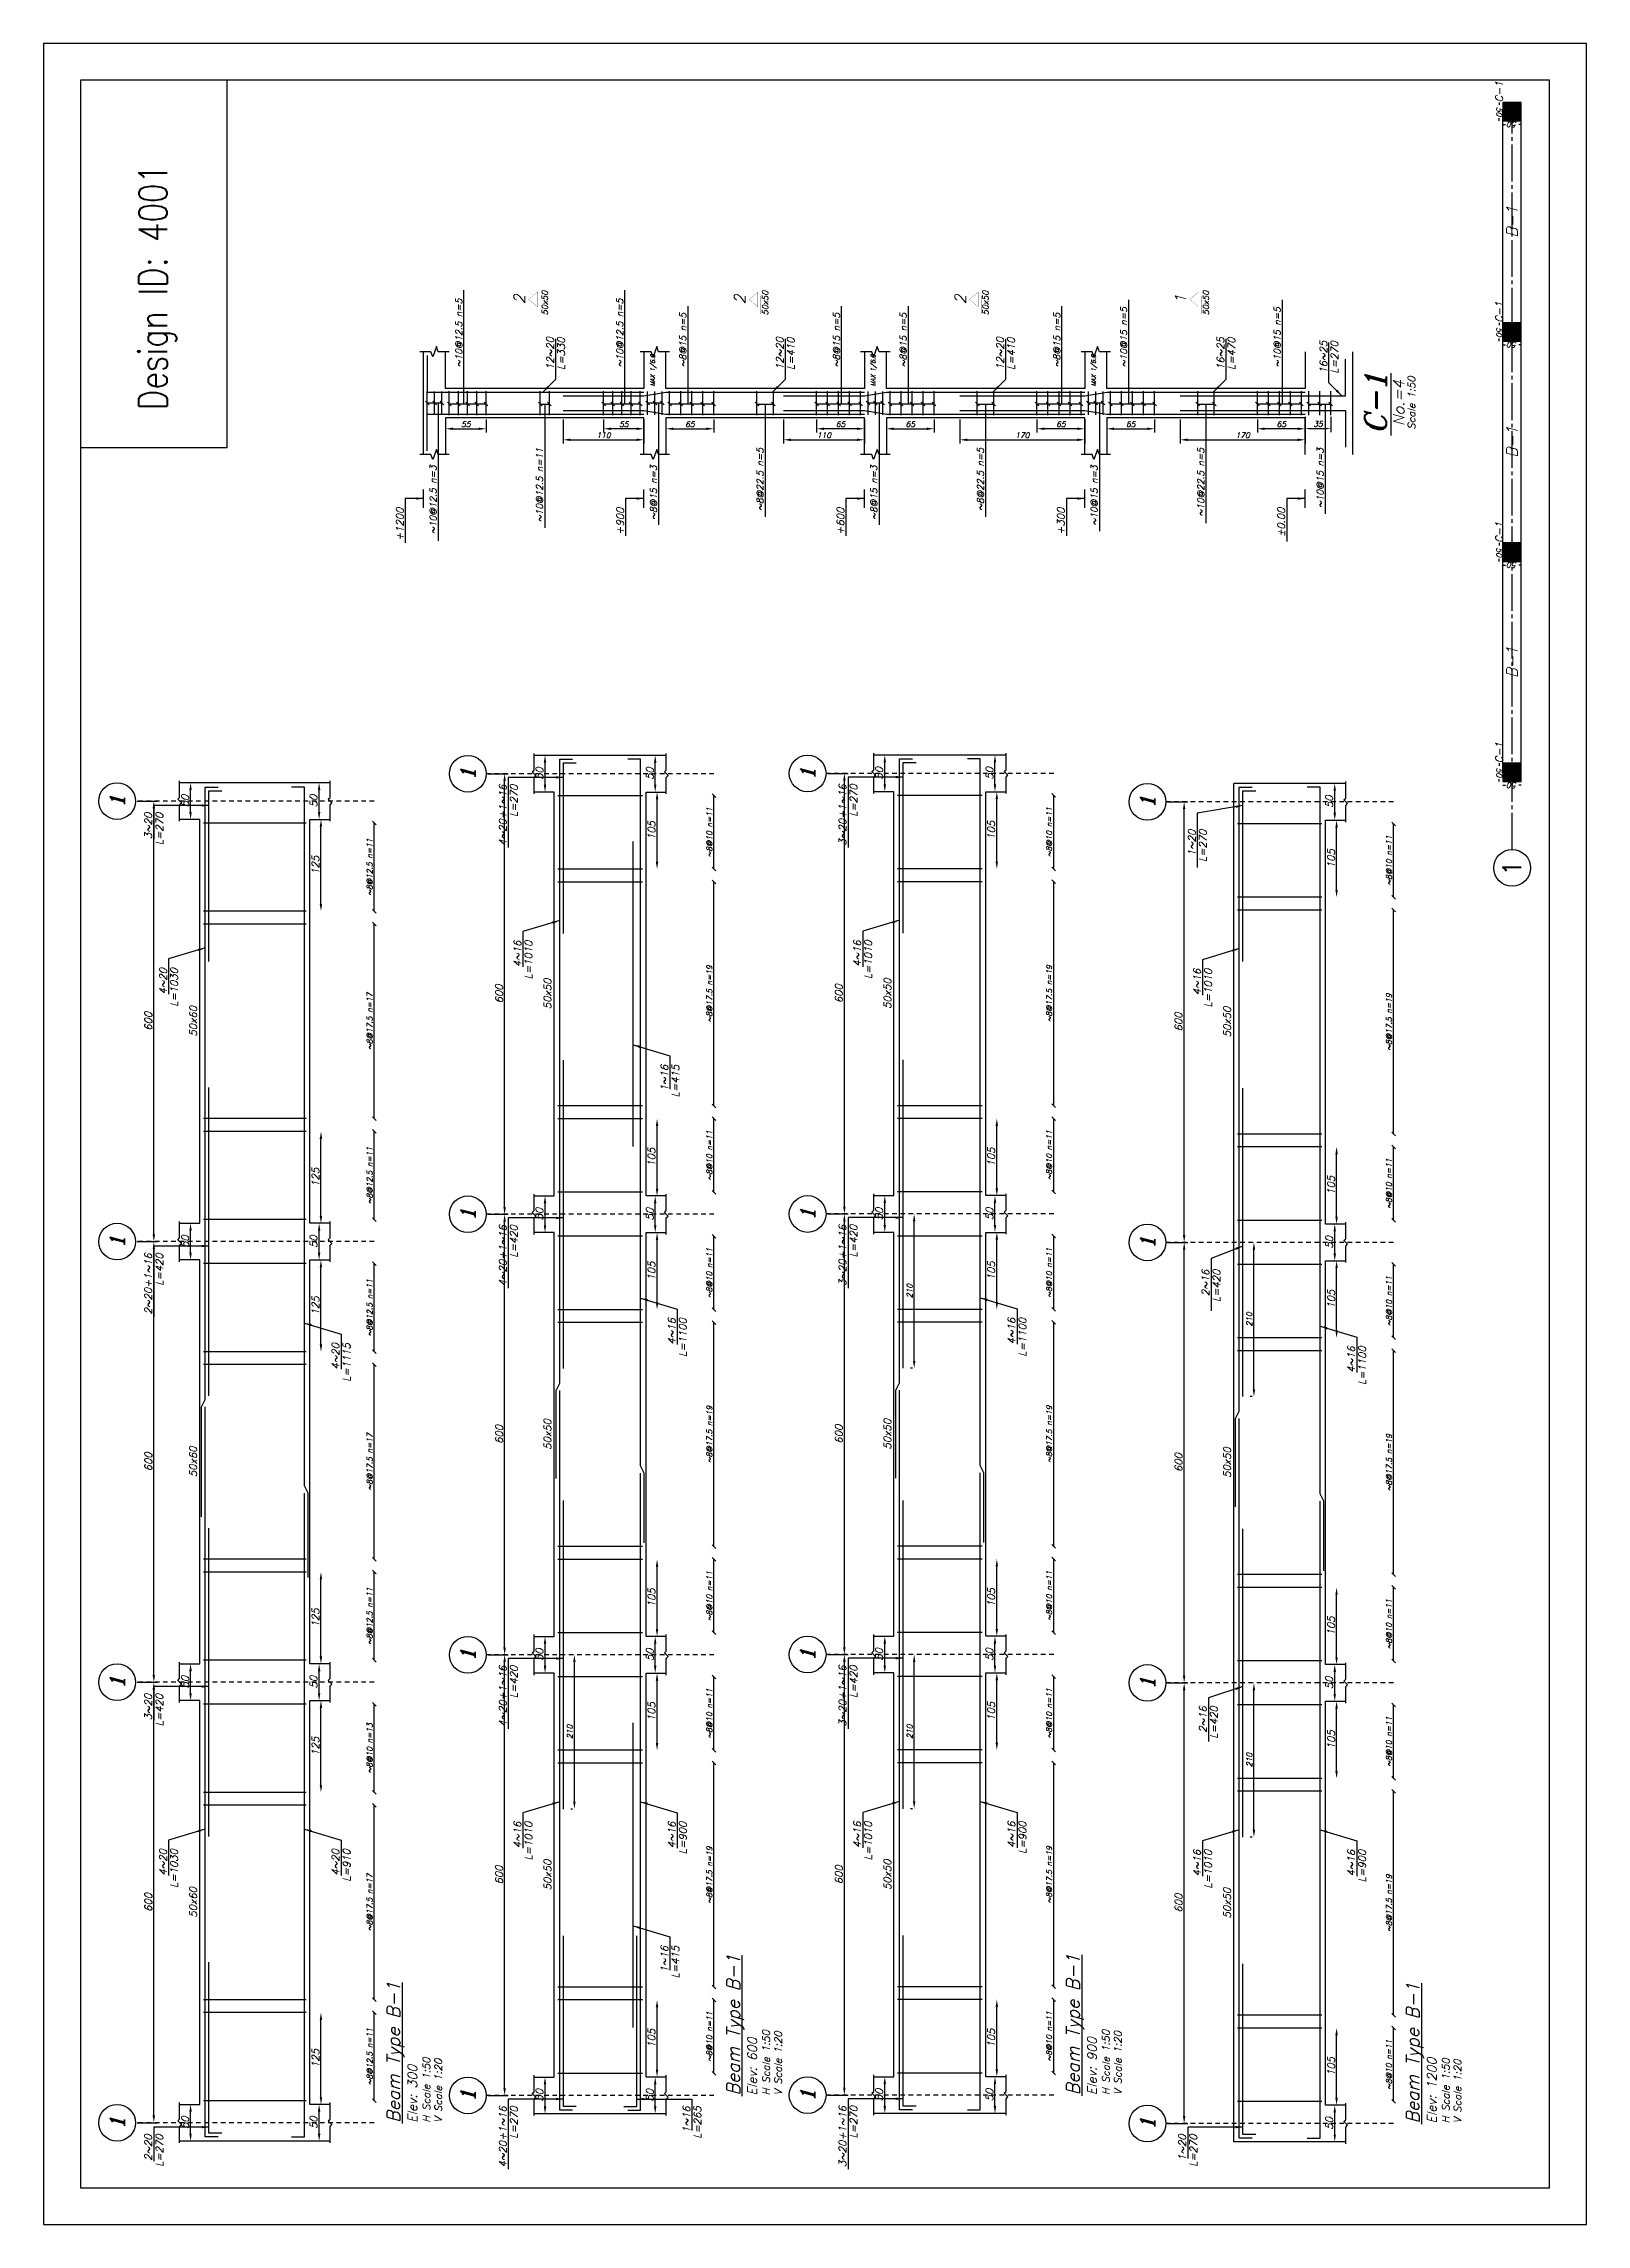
# Model space of a CAD drawing. Extents: x 0 to 308, y -92 to 22.
# Drawn here: x 172.2 to 214.2, y -91.8 to -32.4 of the extents above; entities that cross this region are included whole.
import ezdxf
from ezdxf.enums import TextEntityAlignment as Align

# ---------------------------------------------------------------- set-up
doc = ezdxf.new("R2010")
doc.units = 0
doc.header["$MEASUREMENT"] = 0
doc.header["$PDMODE"] = 33
doc.header["$PDSIZE"] = 0.3
doc.linetypes.add('HIDDEN2', pattern=[0.1875, 0.125, -0.0625])
doc.linetypes.add('SAZE_Axis1', pattern=[1.2, 1, -0.1, 0, -0.1])
doc.layers.add('SAZE_DRAWINGS', color=7, linetype='Continuous')
doc.styles.add('ROMANS', font='romans.shx')
doc.styles.add('SAZE_STYLE', font='romansp.shx', dxfattribs={"oblique": 15})
doc.styles.add('SAZE_STYLE1', font='romant.shx', dxfattribs={"oblique": 15})
doc.dimstyles.new('SAZE_DIM_STYLE', dxfattribs={"dimtxt": 0.2, "dimasz": 0.2, "dimexe": 0.1, "dimexo": 0.05, "dimgap": 0.05, "dimtad": 0, "dimzin": 0, "dimdsep": 46, "dimtxsty": 'SAZE_STYLE', "dimcen": 0.09, "dimclrd": 2, "dimclre": 2, "dimclrt": 3, "dimadec": 0, "dimazin": 0, "dimtfac": 1, "dimtdec": 4, "dimtix": 1, "dimtmove": 1, "dimatfit": 3, "dimfxl": 1, "dimtolj": 1, "dimtzin": 0, "dimarcsym": 0})

msp = doc.modelspace()

# ---------------------------------------------------------------- texts
at = {"layer": 'SAZE_DRAWINGS', "color": 3, "style": 'SAZE_STYLE', "oblique": 15}
for s, height, p in [('C-1', 0.2, (211.8879, -33.9833, 0)), ('C-1', 0.2, (211.8879, -39.9833, 0)), ('MAX 1/6.0', 0.12, (188.802, -41.7225)), ('MAX 1/6.0', 0.12, (194.802, -41.7225)), ('MAX 1/6.0', 0.12, (200.802, -41.7225)), ('C-1', 0.2, (211.8879, -45.9833, 0)), ('C-1', 0.2, (211.8879, -51.9833, 0))]:
    msp.add_text(s, height=height, rotation=90, dxfattribs=at).set_placement(p)
at = {"layer": 'SAZE_DRAWINGS', "color": 1, "style": 'ROMANS', "width": 0.8}
msp.add_text('Design ID: 4001', height=0.771429, rotation=90, dxfattribs=at).set_placement((175.518, -42.3582))
at = {"layer": 'SAZE_DRAWINGS', "color": 4, "style": 'SAZE_STYLE1', "oblique": 15}
for p in [(212.1379, -37.2333, 0), (212.1379, -43.2333, 0), (212.1379, -49.2333, 0)]:
    msp.add_text('B-1', height=0.3, rotation=90, dxfattribs=at).set_placement(p, align=Align.MIDDLE_CENTER)
at = {"layer": 'SAZE_DRAWINGS', "color": 3, "oblique": 15}
for s, height, style, p in [('2', 0.3, 'SAZE_STYLE1', (185.262, -39.3475)), ('2', 0.3, 'SAZE_STYLE1', (191.262, -39.3475)), ('2', 0.3, 'SAZE_STYLE1', (197.262, -39.3475)), ('1', 0.3, 'SAZE_STYLE1', (203.262, -39.3475)), ('~8@10 n=11', 0.15, 'SAZE_STYLE', (190.3588, -53.8674, 0)), ('~8@10 n=11', 0.15, 'SAZE_STYLE', (199.6088, -53.8597, 0)), ('~8@12.5 n=11', 0.15, 'SAZE_STYLE', (181.1088, -54.813, 0)), ('~8@10 n=11', 0.15, 'SAZE_STYLE', (208.8588, -54.633, 0)), ('~8@17.5 n=19', 0.15, 'SAZE_STYLE', (190.3588, -58.2674, 0)), ('~8@17.5 n=19', 0.15, 'SAZE_STYLE', (199.6088, -58.2597, 0)), ('~8@17.5 n=17', 0.15, 'SAZE_STYLE', (181.1088, -59.013, 0)), ('~8@17.5 n=19', 0.15, 'SAZE_STYLE', (208.8588, -59.033, 0)), ('~8@10 n=11', 0.15, 'SAZE_STYLE', (190.3588, -62.6674, 0)), ('~8@10 n=11', 0.15, 'SAZE_STYLE', (199.6088, -62.6597, 0)), ('~8@12.5 n=11', 0.15, 'SAZE_STYLE', (181.1088, -63.213, 0)), ('~8@10 n=11', 0.15, 'SAZE_STYLE', (208.8588, -63.433, 0)), ('~8@10 n=11', 0.15, 'SAZE_STYLE', (190.3588, -65.8674, 0)), ('~8@10 n=11', 0.15, 'SAZE_STYLE', (199.6088, -65.8597, 0)), ('~8@12.5 n=11', 0.15, 'SAZE_STYLE', (181.1088, -66.813, 0)), ('~8@10 n=11', 0.15, 'SAZE_STYLE', (208.8588, -66.633, 0)), ('~8@17.5 n=19', 0.15, 'SAZE_STYLE', (190.3588, -70.2674, 0)), ('~8@17.5 n=19', 0.15, 'SAZE_STYLE', (199.6088, -70.2597, 0)), ('~8@17.5 n=17', 0.15, 'SAZE_STYLE', (181.1088, -71.013, 0)), ('~8@17.5 n=19', 0.15, 'SAZE_STYLE', (208.8588, -71.033, 0)), ('~8@10 n=11', 0.15, 'SAZE_STYLE', (190.3588, -74.6674, 0)), ('~8@10 n=11', 0.15, 'SAZE_STYLE', (199.6088, -74.6597, 0)), ('~8@12.5 n=11', 0.15, 'SAZE_STYLE', (181.1088, -75.213, 0)), ('~8@10 n=11', 0.15, 'SAZE_STYLE', (208.8588, -75.433, 0)), ('~8@10 n=11', 0.15, 'SAZE_STYLE', (190.3588, -77.8674, 0)), ('~8@10 n=11', 0.15, 'SAZE_STYLE', (199.6088, -77.8597, 0)), ('~8@10 n=13', 0.15, 'SAZE_STYLE', (181.1088, -78.813, 0)), ('~8@10 n=11', 0.15, 'SAZE_STYLE', (208.8588, -78.633, 0)), ('~8@17.5 n=19', 0.15, 'SAZE_STYLE', (190.3588, -82.2674, 0)), ('~8@17.5 n=19', 0.15, 'SAZE_STYLE', (199.6088, -82.2597, 0)), ('~8@17.5 n=17', 0.15, 'SAZE_STYLE', (181.1088, -83.013, 0)), ('~8@17.5 n=19', 0.15, 'SAZE_STYLE', (208.8588, -83.033, 0)), ('~8@10 n=11', 0.15, 'SAZE_STYLE', (190.3588, -86.6674, 0)), ('~8@10 n=11', 0.15, 'SAZE_STYLE', (199.6088, -86.6597, 0)), ('~8@12.5 n=11', 0.15, 'SAZE_STYLE', (181.1088, -87.213, 0)), ('~8@10 n=11', 0.15, 'SAZE_STYLE', (208.8588, -87.433, 0))]:
    msp.add_text(s, height=height, rotation=90, dxfattribs=dict(at, style=style)).set_placement(p, align=Align.CENTER)
at = {"layer": 'SAZE_DRAWINGS', "color": 3, "style": 'SAZE_STYLE1', "oblique": 15}
for p in [(185.722, -39.4475), (191.722, -39.4475), (197.722, -39.4475), (203.722, -39.4475)]:
    msp.add_text('50x50', height=0.16, rotation=90, dxfattribs=at).set_placement(p, align=Align.TOP_CENTER)
at = {"layer": 'SAZE_DRAWINGS', "color": 2, "oblique": 15}
for s, height, style, p in [('~10@12.5 n=5', 0.18, 'SAZE_STYLE', (183.552, -41.1975)), ('~10@12.5 n=5', 0.18, 'SAZE_STYLE', (187.932, -41.1975)), ('~8@15 n=5', 0.18, 'SAZE_STYLE', (189.652, -41.1975)), ('~8@15 n=5', 0.18, 'SAZE_STYLE', (193.832, -41.1975)), ('~8@15 n=5', 0.18, 'SAZE_STYLE', (195.652, -41.1975)), ('~8@15 n=5', 0.18, 'SAZE_STYLE', (199.832, -41.1975)), ('~10@15 n=5', 0.18, 'SAZE_STYLE', (201.652, -41.1975)), ('~10@15 n=5', 0.18, 'SAZE_STYLE', (205.832, -41.1975)), ('Elev: 600', 0.25, 'SAZE_STYLE1', (191.5755, -88.2674, 0)), ('H Scale 1:50', 0.2, 'SAZE_STYLE1', (191.9302, -88.2674, 0)), ('V Scale 1:20', 0.2, 'SAZE_STYLE1', (192.254, -88.2674, 0)), ('Elev: 900', 0.25, 'SAZE_STYLE1', (200.8255, -88.2597, 0)), ('H Scale 1:50', 0.2, 'SAZE_STYLE1', (201.1802, -88.2597, 0)), ('V Scale 1:20', 0.2, 'SAZE_STYLE1', (201.504, -88.2597, 0)), ('H Scale 1:50', 0.2, 'SAZE_STYLE1', (182.6802, -89.013, 0)), ('V Scale 1:20', 0.2, 'SAZE_STYLE1', (183.004, -89.013, 0)), ('Elev: 1200', 0.25, 'SAZE_STYLE1', (210.0755, -89.033, 0)), ('H Scale 1:50', 0.2, 'SAZE_STYLE1', (210.4302, -89.033, 0)), ('V Scale 1:20', 0.2, 'SAZE_STYLE1', (210.754, -89.033, 0)), ('Elev: 300', 0.25, 'SAZE_STYLE1', (182.3255, -89.013, 0))]:
    msp.add_text(s, height=height, rotation=90, dxfattribs=dict(at, style=style)).set_placement(p)
at = {"layer": 'SAZE_DRAWINGS', "color": 4, "style": 'SAZE_STYLE1', "oblique": 15}
msp.add_text('%%uC-1', height=0.6, rotation=90, dxfattribs=at).set_placement((208.902, -42.1725), align=Align.BOTTOM_CENTER)
at = {"layer": 'SAZE_DRAWINGS', "color": 2, "style": 'SAZE_STYLE1', "oblique": 15}
for s, height, p in [('No.=4', 0.3, (208.902, -42.1725)), ('Scale 1:50', 0.2, (209.302, -42.1725))]:
    msp.add_text(s, height=height, rotation=90, dxfattribs=at).set_placement(p, align=Align.TOP_CENTER)
at = {"layer": 'SAZE_DRAWINGS', "color": 2, "style": 'SAZE_STYLE', "oblique": 15}
for s, p in [('~10@12.5 n=3', (182.852, -43.8725)), ('~10@12.5 n=11', (185.752, -43.3975)), ('~8@15 n=3', (188.852, -43.8725)), ('~8@22.5 n=5', (191.752, -43.3975)), ('~8@15 n=3', (194.852, -43.8725)), ('~8@22.5 n=5', (197.752, -43.3975)), ('~10@15 n=3', (200.852, -43.8725)), ('~10@22.5 n=5', (203.752, -43.3975)), ('~10@15 n=3', (207.002, -43.3975))]:
    msp.add_text(s, height=0.18, rotation=90, dxfattribs=at).set_placement(p, align=Align.RIGHT)
at = {"layer": 'SAZE_DRAWINGS', "color": 3, "style": 'SAZE_STYLE1', "oblique": 15}
for p in [(183.7088, -52.2674, 0), (192.9588, -52.2597, 0), (174.1588, -53.013, 0), (202.2088, -53.033, 0), (183.7088, -64.2674, 0), (192.9588, -64.2597, 0), (174.1588, -65.013, 0), (202.2088, -65.033, 0), (183.7088, -76.2674, 0), (192.9588, -76.2597, 0), (174.1588, -77.013, 0), (202.2088, -77.033, 0), (183.7088, -88.2674, 0), (192.9588, -88.2597, 0), (174.1588, -89.013, 0), (202.2088, -89.033, 0)]:
    msp.add_text('1', height=0.4, rotation=90, dxfattribs=at).set_placement(p, align=Align.MIDDLE_CENTER)
at = {"layer": 'SAZE_DRAWINGS', "color": 3, "style": 'SAZE_STYLE'}
msp.add_text('1', height=0.5, rotation=90, dxfattribs=at).set_placement((212.1379, -54.8333), align=Align.MIDDLE_CENTER)
at = {"layer": 'SAZE_DRAWINGS', "color": 2, "style": 'SAZE_STYLE1', "oblique": 15}
for s, p in [('50x50', (185.8788, -58.2674, 0)), ('50x50', (195.1288, -58.2597, 0)), ('50x60', (176.2288, -59.013, 0)), ('50x50', (204.3788, -59.033, 0)), ('50x50', (185.8788, -70.2674, 0)), ('50x50', (195.1288, -70.2597, 0)), ('50x60', (176.2288, -71.013, 0)), ('50x50', (204.3788, -71.033, 0)), ('50x50', (185.8788, -82.2674, 0)), ('50x50', (195.1288, -82.2597, 0)), ('50x60', (176.2288, -83.013, 0)), ('50x50', (204.3788, -83.033, 0))]:
    msp.add_text(s, height=0.2, rotation=90, dxfattribs=at).set_placement(p, align=Align.MIDDLE_CENTER)
at = {"layer": 'SAZE_DRAWINGS', "color": 4, "style": 'SAZE_STYLE1', "oblique": 15}
for p in [(191.1088, -88.2674, 0), (200.3588, -88.2597, 0), (181.8588, -89.013, 0), (209.6088, -89.033, 0)]:
    msp.add_text('%%UBeam Type B-1', height=0.35, rotation=90, dxfattribs=at).set_placement(p)
at = {"layer": 'SAZE_DRAWINGS', "color": 3, "char_height": 0.2, "rotation": 90, "style": 'SAZE_STYLE'}
for s, insert, attachment_point in [('\\A1;12~20', (186.052, -41.2725), 7), ('\\A1;12~20', (192.302, -41.2725), 7), ('\\A1;12~20', (198.302, -41.2725), 7), ('\\A1;16~25', (204.302, -41.2725), 7), ('\\A1;16~25', (207.102, -41.3725), 7), ('+1200', (181.952, -45.0225), 9), ('+900', (187.952, -45.0225), 9), ('+600', (193.952, -45.0225), 9), ('+300', (199.952, -45.0225), 9), ('%%p0.00', (205.952, -45.0225), 9), ('\\A1;4~20+1~16', (184.7588, -52.5674, 0), 9), ('\\A1;3~20+1~16', (194.0088, -52.5597, 0), 9), ('\\A1;3~20', (175.1088, -53.333, 0), 9), ('\\A1;1~20', (203.5148, -53.7928), 9), ('\\A1;4~16', (185.1588, -56.8174, 0), 9), ('\\A1;4~16', (194.4088, -56.8097, 0), 9), ('\\A1;4~20', (175.5088, -57.563, 0), 9), ('\\A1;4~16', (203.6588, -57.583, 0), 9), ('\\A1;1~16', (189.1588, -60.2007, 0), 9), ('\\A1;4~20+1~16', (184.7588, -64.5674, 0), 9), ('\\A1;3~20+1~16', (194.0088, -64.5597, 0), 9), ('\\A1;2~20+1~16', (175.1088, -65.333, 0), 9), ('\\A1;2~16', (203.8899, -65.7783, 0), 9), ('\\A1;4~16', (189.3588, -67.1007, 0), 9), ('\\A1;4~16', (198.6088, -67.0931, 0), 9), ('\\A1;4~20', (180.2088, -67.7797, 0), 9), ('\\A1;4~16', (207.8588, -67.8664, 0), 9), ('\\A1;4~20+1~16', (184.7588, -76.5674, 0), 9), ('\\A1;3~20+1~16', (194.0088, -76.5597, 0), 9), ('\\A1;3~20', (175.1088, -77.333, 0), 9), ('\\A1;2~16', (203.8186, -77.6709, 0), 9), ('\\A1;4~16', (185.1588, -80.8174, 0), 9), ('\\A1;4~16', (189.3588, -80.8174, 0), 9), ('\\A1;4~16', (194.4088, -80.8097, 0), 9), ('\\A1;4~16', (198.6088, -80.8097, 0), 9), ('\\A1;4~20', (175.5088, -81.563, 0), 9), ('\\A1;4~20', (180.2088, -81.563, 0), 9), ('\\A1;4~16', (203.6588, -81.583, 0), 9), ('\\A1;4~16', (207.8588, -81.583, 0), 9), ('\\A1;1~16', (189.1588, -84.2007, 0), 9), ('\\A1;4~20+1~16', (184.7588, -88.5674, 0), 9), ('\\A1;1~16', (189.7588, -88.5674, 0), 9), ('\\A1;3~20+1~16', (194.0088, -88.5597, 0), 9), ('\\A1;2~20', (175.1088, -89.333, 0), 9), ('\\A1;1~20', (203.2588, -89.333, 0), 9)]:
    msp.add_mtext(s, dxfattribs=dict(at, insert=insert, attachment_point=attachment_point))
at = {"layer": 'SAZE_DRAWINGS', "color": 2, "char_height": 0.2, "rotation": 90, "style": 'SAZE_STYLE'}
for s, insert, attachment_point in [('L=330', (186.152, -41.2725), 1), ('L=410', (192.402, -41.2725), 1), ('L=410', (198.402, -41.2725), 1), ('L=470', (204.402, -41.2725), 1), ('L=270', (207.202, -41.3725), 1), ('L=270', (184.8588, -52.5674, 0), 3), ('L=270', (194.1088, -52.5597, 0), 3), ('L=270', (175.2088, -53.333, 0), 3), ('L=270', (203.6148, -53.7928), 3), ('L=1010', (185.2588, -56.8174, 0), 3), ('L=1010', (194.5088, -56.8097, 0), 3), ('L=1030', (175.6088, -57.563, 0), 3), ('L=1010', (203.7588, -57.583, 0), 3), ('L=415', (189.2588, -60.2007, 0), 3), ('L=420', (184.8588, -64.5674, 0), 3), ('L=420', (194.1088, -64.5597, 0), 3), ('L=420', (175.2088, -65.333, 0), 3), ('L=420', (203.9899, -65.7783, 0), 3), ('L=1100', (189.4588, -67.1007, 0), 3), ('L=1100', (198.7088, -67.0931, 0), 3), ('L=1115', (180.3088, -67.7797, 0), 3), ('L=1100', (207.9588, -67.8664, 0), 3), ('L=420', (184.8588, -76.5674, 0), 3), ('L=420', (194.1088, -76.5597, 0), 3), ('L=420', (175.2088, -77.333, 0), 3), ('L=420', (203.9186, -77.6709, 0), 3), ('L=1010', (185.2588, -80.8174, 0), 3), ('L=900', (189.4588, -80.8174, 0), 3), ('L=1010', (194.5088, -80.8097, 0), 3), ('L=900', (198.7088, -80.8097, 0), 3), ('L=1030', (175.6088, -81.563, 0), 3), ('L=910', (180.3088, -81.563, 0), 3), ('L=1010', (203.7588, -81.583, 0), 3), ('L=900', (207.9588, -81.583, 0), 3), ('L=415', (189.2588, -84.2007, 0), 3), ('L=270', (184.8588, -88.5674, 0), 3), ('L=265', (189.8588, -88.5674, 0), 3), ('L=270', (194.1088, -88.5597, 0), 3), ('L=270', (175.2088, -89.333, 0), 3), ('L=270', (203.3588, -89.333, 0), 3)]:
    msp.add_mtext(s, dxfattribs=dict(at, insert=insert, attachment_point=attachment_point))

# ---------------------------------------------------------------- blocks, each defined once
blk = doc.blocks.new('*D251')
at = {"layer": 'Defpoints', "color": 0, "transparency": 16777216}
for p in [(203.102, -42.572), (206.502, -42.572), (206.502, -43.172)]:
    blk.add_point(p, dxfattribs=at)
at = {"layer": 'SAZE_DRAWINGS', "color": 2, "lineweight": -2, "transparency": 16777216}
for p, q in [((203.102, -42.622), (203.102, -43.272)), ((206.502, -42.622), (206.502, -43.272)), ((203.302, -43.172), (206.302, -43.172))]:
    blk.add_line(p, q, dxfattribs=at)
at = {"layer": 'SAZE_DRAWINGS', "color": 2, "transparency": 16777216}
for points in [[(203.302, -43.139), (203.302, -43.206), (203.102, -43.172)], [(206.302, -43.139), (206.302, -43.206), (206.502, -43.172)]]:
    blk.add_solid(points, dxfattribs=at)
at = {"layer": 'SAZE_DRAWINGS', "color": 3, "transparency": 16777216, "insert": (204.802, -43.047), "char_height": 0.15, "attachment_point": 5, "style": 'SAZE_STYLE'}
blk.add_mtext('\\A1;170', dxfattribs=at)
blk = doc.blocks.new('*D252')
at = {"layer": 'Defpoints', "color": 0, "transparency": 16777216}
for p in [(197.102, -42.572), (200.502, -42.572), (200.502, -43.172)]:
    blk.add_point(p, dxfattribs=at)
at = {"layer": 'SAZE_DRAWINGS', "color": 2, "lineweight": -2, "transparency": 16777216}
for p, q in [((197.102, -42.622), (197.102, -43.272)), ((200.502, -42.622), (200.502, -43.272)), ((197.302, -43.172), (200.302, -43.172))]:
    blk.add_line(p, q, dxfattribs=at)
at = {"layer": 'SAZE_DRAWINGS', "color": 2, "transparency": 16777216}
for points in [[(197.302, -43.139), (197.302, -43.206), (197.102, -43.172)], [(200.302, -43.139), (200.302, -43.206), (200.502, -43.172)]]:
    blk.add_solid(points, dxfattribs=at)
at = {"layer": 'SAZE_DRAWINGS', "color": 3, "transparency": 16777216, "insert": (198.802, -43.047), "char_height": 0.15, "attachment_point": 5, "style": 'SAZE_STYLE'}
blk.add_mtext('\\A1;170', dxfattribs=at)
blk = doc.blocks.new('*D253')
at = {"layer": 'Defpoints', "color": 0, "transparency": 16777216}
for p in [(206.502, -42.497), (207.202, -42.497), (207.202, -42.867)]:
    blk.add_point(p, dxfattribs=at)
at = {"layer": 'SAZE_DRAWINGS', "color": 2, "lineweight": -2, "transparency": 16777216}
for p, q in [((206.502, -42.547), (206.502, -42.967)), ((207.202, -42.547), (207.202, -42.967)), ((206.622, -42.867), (207.082, -42.867))]:
    blk.add_line(p, q, dxfattribs=at)
at = {"layer": 'SAZE_DRAWINGS', "color": 2, "transparency": 16777216}
for points in [[(206.622, -42.847), (206.622, -42.887), (206.502, -42.867)], [(207.082, -42.847), (207.082, -42.887), (207.202, -42.867)]]:
    blk.add_solid(points, dxfattribs=at)
at = {"layer": 'SAZE_DRAWINGS', "color": 3, "transparency": 16777216, "insert": (206.852, -42.742), "char_height": 0.15, "attachment_point": 5, "style": 'SAZE_STYLE'}
blk.add_mtext('\\A1;35', dxfattribs=at)
blk = doc.blocks.new('*D254')
at = {"layer": 'Defpoints', "color": 0, "transparency": 16777216}
for p in [(205.202, -42.572), (206.502, -42.572), (205.202, -42.872)]:
    blk.add_point(p, dxfattribs=at)
at = {"layer": 'SAZE_DRAWINGS', "color": 2, "lineweight": -2, "transparency": 16777216}
for p, q in [((205.202, -42.622), (205.202, -42.972)), ((206.502, -42.622), (206.502, -42.972)), ((206.302, -42.872), (205.402, -42.872))]:
    blk.add_line(p, q, dxfattribs=at)
at = {"layer": 'SAZE_DRAWINGS', "color": 2, "transparency": 16777216}
for points in [[(205.402, -42.839), (205.402, -42.906), (205.202, -42.872)], [(206.302, -42.839), (206.302, -42.906), (206.502, -42.872)]]:
    blk.add_solid(points, dxfattribs=at)
at = {"layer": 'SAZE_DRAWINGS', "color": 3, "transparency": 16777216, "insert": (205.852, -42.747), "char_height": 0.15, "attachment_point": 5, "style": 'SAZE_STYLE'}
blk.add_mtext('\\A1;65', dxfattribs=at)
blk = doc.blocks.new('*D255')
at = {"layer": 'Defpoints', "color": 0, "transparency": 16777216}
for p in [(201.102, -42.572), (202.402, -42.572), (202.402, -42.872)]:
    blk.add_point(p, dxfattribs=at)
at = {"layer": 'SAZE_DRAWINGS', "color": 2, "lineweight": -2, "transparency": 16777216}
for p, q in [((201.102, -42.622), (201.102, -42.972)), ((202.402, -42.622), (202.402, -42.972)), ((201.302, -42.872), (202.202, -42.872))]:
    blk.add_line(p, q, dxfattribs=at)
at = {"layer": 'SAZE_DRAWINGS', "color": 2, "transparency": 16777216}
for points in [[(201.302, -42.839), (201.302, -42.906), (201.102, -42.872)], [(202.202, -42.839), (202.202, -42.906), (202.402, -42.872)]]:
    blk.add_solid(points, dxfattribs=at)
at = {"layer": 'SAZE_DRAWINGS', "color": 3, "transparency": 16777216, "insert": (201.752, -42.747), "char_height": 0.15, "attachment_point": 5, "style": 'SAZE_STYLE'}
blk.add_mtext('\\A1;65', dxfattribs=at)
blk = doc.blocks.new('*D256')
at = {"layer": 'Defpoints', "color": 0, "transparency": 16777216}
for p in [(192.302, -42.572), (194.502, -42.572), (194.502, -43.172)]:
    blk.add_point(p, dxfattribs=at)
at = {"layer": 'SAZE_DRAWINGS', "color": 2, "lineweight": -2, "transparency": 16777216}
for p, q in [((192.302, -42.622), (192.302, -43.272)), ((194.502, -42.622), (194.502, -43.272)), ((192.502, -43.172), (194.302, -43.172))]:
    blk.add_line(p, q, dxfattribs=at)
at = {"layer": 'SAZE_DRAWINGS', "color": 2, "transparency": 16777216}
for points in [[(192.502, -43.139), (192.502, -43.206), (192.302, -43.172)], [(194.302, -43.139), (194.302, -43.206), (194.502, -43.172)]]:
    blk.add_solid(points, dxfattribs=at)
at = {"layer": 'SAZE_DRAWINGS', "color": 3, "transparency": 16777216, "insert": (193.402, -43.047), "char_height": 0.15, "attachment_point": 5, "style": 'SAZE_STYLE'}
blk.add_mtext('\\A1;110', dxfattribs=at)
blk = doc.blocks.new('*D257')
at = {"layer": 'Defpoints', "color": 0, "transparency": 16777216}
for p in [(199.202, -42.572), (200.502, -42.572), (199.202, -42.872)]:
    blk.add_point(p, dxfattribs=at)
at = {"layer": 'SAZE_DRAWINGS', "color": 2, "lineweight": -2, "transparency": 16777216}
for p, q in [((199.202, -42.622), (199.202, -42.972)), ((200.502, -42.622), (200.502, -42.972)), ((200.302, -42.872), (199.402, -42.872))]:
    blk.add_line(p, q, dxfattribs=at)
at = {"layer": 'SAZE_DRAWINGS', "color": 2, "transparency": 16777216}
for points in [[(199.402, -42.839), (199.402, -42.906), (199.202, -42.872)], [(200.302, -42.839), (200.302, -42.906), (200.502, -42.872)]]:
    blk.add_solid(points, dxfattribs=at)
at = {"layer": 'SAZE_DRAWINGS', "color": 3, "transparency": 16777216, "insert": (199.852, -42.747), "char_height": 0.15, "attachment_point": 5, "style": 'SAZE_STYLE'}
blk.add_mtext('\\A1;65', dxfattribs=at)
blk = doc.blocks.new('*D258')
at = {"layer": 'Defpoints', "color": 0, "transparency": 16777216}
for p in [(195.102, -42.572), (196.402, -42.572), (196.402, -42.872)]:
    blk.add_point(p, dxfattribs=at)
at = {"layer": 'SAZE_DRAWINGS', "color": 2, "lineweight": -2, "transparency": 16777216}
for p, q in [((195.102, -42.622), (195.102, -42.972)), ((196.402, -42.622), (196.402, -42.972)), ((195.302, -42.872), (196.202, -42.872))]:
    blk.add_line(p, q, dxfattribs=at)
at = {"layer": 'SAZE_DRAWINGS', "color": 2, "transparency": 16777216}
for points in [[(195.302, -42.839), (195.302, -42.906), (195.102, -42.872)], [(196.202, -42.839), (196.202, -42.906), (196.402, -42.872)]]:
    blk.add_solid(points, dxfattribs=at)
at = {"layer": 'SAZE_DRAWINGS', "color": 3, "transparency": 16777216, "insert": (195.752, -42.747), "char_height": 0.15, "attachment_point": 5, "style": 'SAZE_STYLE'}
blk.add_mtext('\\A1;65', dxfattribs=at)
blk = doc.blocks.new('*D259')
at = {"layer": 'Defpoints', "color": 0, "transparency": 16777216}
for p in [(186.302, -42.572), (188.502, -42.572), (188.502, -43.172)]:
    blk.add_point(p, dxfattribs=at)
at = {"layer": 'SAZE_DRAWINGS', "color": 2, "lineweight": -2, "transparency": 16777216}
for p, q in [((186.302, -42.622), (186.302, -43.272)), ((188.502, -42.622), (188.502, -43.272)), ((186.502, -43.172), (188.302, -43.172))]:
    blk.add_line(p, q, dxfattribs=at)
at = {"layer": 'SAZE_DRAWINGS', "color": 2, "transparency": 16777216}
for points in [[(186.502, -43.139), (186.502, -43.206), (186.302, -43.172)], [(188.302, -43.139), (188.302, -43.206), (188.502, -43.172)]]:
    blk.add_solid(points, dxfattribs=at)
at = {"layer": 'SAZE_DRAWINGS', "color": 3, "transparency": 16777216, "insert": (187.402, -43.047), "char_height": 0.15, "attachment_point": 5, "style": 'SAZE_STYLE'}
blk.add_mtext('\\A1;110', dxfattribs=at)
blk = doc.blocks.new('*D260')
at = {"layer": 'Defpoints', "color": 0, "transparency": 16777216}
for p in [(193.202, -42.572), (194.502, -42.572), (193.202, -42.872)]:
    blk.add_point(p, dxfattribs=at)
at = {"layer": 'SAZE_DRAWINGS', "color": 2, "lineweight": -2, "transparency": 16777216}
for p, q in [((193.202, -42.622), (193.202, -42.972)), ((194.502, -42.622), (194.502, -42.972)), ((194.302, -42.872), (193.402, -42.872))]:
    blk.add_line(p, q, dxfattribs=at)
at = {"layer": 'SAZE_DRAWINGS', "color": 2, "transparency": 16777216}
for points in [[(193.402, -42.839), (193.402, -42.906), (193.202, -42.872)], [(194.302, -42.839), (194.302, -42.906), (194.502, -42.872)]]:
    blk.add_solid(points, dxfattribs=at)
at = {"layer": 'SAZE_DRAWINGS', "color": 3, "transparency": 16777216, "insert": (193.852, -42.747), "char_height": 0.15, "attachment_point": 5, "style": 'SAZE_STYLE'}
blk.add_mtext('\\A1;65', dxfattribs=at)
blk = doc.blocks.new('*D261')
at = {"layer": 'Defpoints', "color": 0, "transparency": 16777216}
for p in [(189.102, -42.572), (190.402, -42.572), (190.402, -42.872)]:
    blk.add_point(p, dxfattribs=at)
at = {"layer": 'SAZE_DRAWINGS', "color": 2, "lineweight": -2, "transparency": 16777216}
for p, q in [((189.102, -42.622), (189.102, -42.972)), ((190.402, -42.622), (190.402, -42.972)), ((189.302, -42.872), (190.202, -42.872))]:
    blk.add_line(p, q, dxfattribs=at)
at = {"layer": 'SAZE_DRAWINGS', "color": 2, "transparency": 16777216}
for points in [[(189.302, -42.839), (189.302, -42.906), (189.102, -42.872)], [(190.202, -42.839), (190.202, -42.906), (190.402, -42.872)]]:
    blk.add_solid(points, dxfattribs=at)
at = {"layer": 'SAZE_DRAWINGS', "color": 3, "transparency": 16777216, "insert": (189.752, -42.747), "char_height": 0.15, "attachment_point": 5, "style": 'SAZE_STYLE'}
blk.add_mtext('\\A1;65', dxfattribs=at)
blk = doc.blocks.new('*D262')
at = {"layer": 'Defpoints', "color": 0, "transparency": 16777216}
for p in [(187.402, -42.572), (188.502, -42.572), (187.402, -42.872)]:
    blk.add_point(p, dxfattribs=at)
at = {"layer": 'SAZE_DRAWINGS', "color": 2, "lineweight": -2, "transparency": 16777216}
for p, q in [((187.402, -42.622), (187.402, -42.972)), ((188.502, -42.622), (188.502, -42.972)), ((188.302, -42.872), (187.602, -42.872))]:
    blk.add_line(p, q, dxfattribs=at)
at = {"layer": 'SAZE_DRAWINGS', "color": 2, "transparency": 16777216}
for points in [[(187.602, -42.839), (187.602, -42.906), (187.402, -42.872)], [(188.302, -42.839), (188.302, -42.906), (188.502, -42.872)]]:
    blk.add_solid(points, dxfattribs=at)
at = {"layer": 'SAZE_DRAWINGS', "color": 3, "transparency": 16777216, "insert": (187.952, -42.747), "char_height": 0.15, "attachment_point": 5, "style": 'SAZE_STYLE'}
blk.add_mtext('\\A1;55', dxfattribs=at)
blk = doc.blocks.new('*D263')
at = {"layer": 'Defpoints', "color": 0, "transparency": 16777216}
for p in [(183.102, -42.572), (184.202, -42.572), (184.202, -42.872)]:
    blk.add_point(p, dxfattribs=at)
at = {"layer": 'SAZE_DRAWINGS', "color": 2, "lineweight": -2, "transparency": 16777216}
for p, q in [((183.102, -42.622), (183.102, -42.972)), ((184.202, -42.622), (184.202, -42.972)), ((183.302, -42.872), (184.002, -42.872))]:
    blk.add_line(p, q, dxfattribs=at)
at = {"layer": 'SAZE_DRAWINGS', "color": 2, "transparency": 16777216}
for points in [[(183.302, -42.839), (183.302, -42.906), (183.102, -42.872)], [(184.002, -42.839), (184.002, -42.906), (184.202, -42.872)]]:
    blk.add_solid(points, dxfattribs=at)
at = {"layer": 'SAZE_DRAWINGS', "color": 3, "transparency": 16777216, "insert": (183.652, -42.747), "char_height": 0.15, "attachment_point": 5, "style": 'SAZE_STYLE'}
blk.add_mtext('\\A1;55', dxfattribs=at)
blk = doc.blocks.new('*D264')
at = {"layer": 'Defpoints', "color": 0, "transparency": 16777216}
for p in [(175.859, -88.513), (176.159, -88.513), (175.859, -89.513)]:
    blk.add_point(p, dxfattribs=at)
at = {"layer": 'SAZE_DRAWINGS', "color": 2, "lineweight": -2, "transparency": 16777216}
blk.add_line((176.159, -89.313), (176.159, -88.713), dxfattribs=at)
at = {"layer": 'SAZE_DRAWINGS', "color": 2, "transparency": 16777216}
for points in [[(176.125, -88.713), (176.192, -88.713), (176.159, -88.513)], [(176.125, -89.313), (176.192, -89.313), (176.159, -89.513)]]:
    blk.add_solid(points, dxfattribs=at)
at = {"layer": 'SAZE_DRAWINGS', "color": 3, "transparency": 16777216, "insert": (176.009, -89.013), "char_height": 0.2, "attachment_point": 5, "rotation": 90, "style": 'SAZE_STYLE'}
blk.add_mtext('\\A1;50', dxfattribs=at)
blk = doc.blocks.new('*D265')
at = {"layer": 'Defpoints', "color": 0, "transparency": 16777216}
for p in [(179.659, -88.513), (179.959, -88.513), (179.959, -89.513)]:
    blk.add_point(p, dxfattribs=at)
at = {"layer": 'SAZE_DRAWINGS', "color": 2, "lineweight": -2, "transparency": 16777216}
blk.add_line((179.659, -89.313), (179.659, -88.713), dxfattribs=at)
at = {"layer": 'SAZE_DRAWINGS', "color": 2, "transparency": 16777216}
for points in [[(179.625, -88.713), (179.692, -88.713), (179.659, -88.513)], [(179.625, -89.313), (179.692, -89.313), (179.659, -89.513)]]:
    blk.add_solid(points, dxfattribs=at)
at = {"layer": 'SAZE_DRAWINGS', "color": 3, "transparency": 16777216, "insert": (179.509, -89.013), "char_height": 0.2, "attachment_point": 5, "rotation": 90, "style": 'SAZE_STYLE'}
blk.add_mtext('\\A1;50', dxfattribs=at)
blk = doc.blocks.new('*D266')
at = {"layer": 'Defpoints', "color": 0, "transparency": 16777216}
for p in [(175.859, -76.513), (176.159, -76.513), (175.859, -77.513)]:
    blk.add_point(p, dxfattribs=at)
at = {"layer": 'SAZE_DRAWINGS', "color": 2, "lineweight": -2, "transparency": 16777216}
blk.add_line((176.159, -77.313), (176.159, -76.713), dxfattribs=at)
at = {"layer": 'SAZE_DRAWINGS', "color": 2, "transparency": 16777216}
for points in [[(176.125, -76.713), (176.192, -76.713), (176.159, -76.513)], [(176.125, -77.313), (176.192, -77.313), (176.159, -77.513)]]:
    blk.add_solid(points, dxfattribs=at)
at = {"layer": 'SAZE_DRAWINGS', "color": 3, "transparency": 16777216, "insert": (176.009, -77.013), "char_height": 0.2, "attachment_point": 5, "rotation": 90, "style": 'SAZE_STYLE'}
blk.add_mtext('\\A1;50', dxfattribs=at)
blk = doc.blocks.new('*D267')
at = {"layer": 'Defpoints', "color": 0, "transparency": 16777216}
for p in [(179.659, -76.513), (179.959, -76.513), (179.959, -77.513)]:
    blk.add_point(p, dxfattribs=at)
at = {"layer": 'SAZE_DRAWINGS', "color": 2, "lineweight": -2, "transparency": 16777216}
blk.add_line((179.659, -77.313), (179.659, -76.713), dxfattribs=at)
at = {"layer": 'SAZE_DRAWINGS', "color": 2, "transparency": 16777216}
for points in [[(179.625, -76.713), (179.692, -76.713), (179.659, -76.513)], [(179.625, -77.313), (179.692, -77.313), (179.659, -77.513)]]:
    blk.add_solid(points, dxfattribs=at)
at = {"layer": 'SAZE_DRAWINGS', "color": 3, "transparency": 16777216, "insert": (179.509, -77.013), "char_height": 0.2, "attachment_point": 5, "rotation": 90, "style": 'SAZE_STYLE'}
blk.add_mtext('\\A1;50', dxfattribs=at)
blk = doc.blocks.new('*D268')
at = {"layer": 'Defpoints', "color": 0, "transparency": 16777216}
for p in [(175.859, -64.513), (176.159, -64.513), (175.859, -65.513)]:
    blk.add_point(p, dxfattribs=at)
at = {"layer": 'SAZE_DRAWINGS', "color": 2, "lineweight": -2, "transparency": 16777216}
blk.add_line((176.159, -65.313), (176.159, -64.713), dxfattribs=at)
at = {"layer": 'SAZE_DRAWINGS', "color": 2, "transparency": 16777216}
for points in [[(176.125, -64.713), (176.192, -64.713), (176.159, -64.513)], [(176.125, -65.313), (176.192, -65.313), (176.159, -65.513)]]:
    blk.add_solid(points, dxfattribs=at)
at = {"layer": 'SAZE_DRAWINGS', "color": 3, "transparency": 16777216, "insert": (176.009, -65.013), "char_height": 0.2, "attachment_point": 5, "rotation": 90, "style": 'SAZE_STYLE'}
blk.add_mtext('\\A1;50', dxfattribs=at)
blk = doc.blocks.new('*D269')
at = {"layer": 'Defpoints', "color": 0, "transparency": 16777216}
for p in [(179.659, -64.513), (179.959, -64.513), (179.959, -65.513)]:
    blk.add_point(p, dxfattribs=at)
at = {"layer": 'SAZE_DRAWINGS', "color": 2, "lineweight": -2, "transparency": 16777216}
blk.add_line((179.659, -65.313), (179.659, -64.713), dxfattribs=at)
at = {"layer": 'SAZE_DRAWINGS', "color": 2, "transparency": 16777216}
for points in [[(179.625, -64.713), (179.692, -64.713), (179.659, -64.513)], [(179.625, -65.313), (179.692, -65.313), (179.659, -65.513)]]:
    blk.add_solid(points, dxfattribs=at)
at = {"layer": 'SAZE_DRAWINGS', "color": 3, "transparency": 16777216, "insert": (179.509, -65.013), "char_height": 0.2, "attachment_point": 5, "rotation": 90, "style": 'SAZE_STYLE'}
blk.add_mtext('\\A1;50', dxfattribs=at)
blk = doc.blocks.new('*D270')
at = {"layer": 'Defpoints', "color": 0, "transparency": 16777216}
for p in [(175.859, -52.513), (176.159, -52.513), (175.859, -53.513)]:
    blk.add_point(p, dxfattribs=at)
at = {"layer": 'SAZE_DRAWINGS', "color": 2, "lineweight": -2, "transparency": 16777216}
blk.add_line((176.159, -53.313), (176.159, -52.713), dxfattribs=at)
at = {"layer": 'SAZE_DRAWINGS', "color": 2, "transparency": 16777216}
for points in [[(176.125, -52.713), (176.192, -52.713), (176.159, -52.513)], [(176.125, -53.313), (176.192, -53.313), (176.159, -53.513)]]:
    blk.add_solid(points, dxfattribs=at)
at = {"layer": 'SAZE_DRAWINGS', "color": 3, "transparency": 16777216, "insert": (176.009, -53.013), "char_height": 0.2, "attachment_point": 5, "rotation": 90, "style": 'SAZE_STYLE'}
blk.add_mtext('\\A1;50', dxfattribs=at)
blk = doc.blocks.new('*D271')
at = {"layer": 'Defpoints', "color": 0, "transparency": 16777216}
for p in [(179.659, -52.513), (179.959, -52.513), (179.959, -53.513)]:
    blk.add_point(p, dxfattribs=at)
at = {"layer": 'SAZE_DRAWINGS', "color": 2, "lineweight": -2, "transparency": 16777216}
blk.add_line((179.659, -53.313), (179.659, -52.713), dxfattribs=at)
at = {"layer": 'SAZE_DRAWINGS', "color": 2, "transparency": 16777216}
for points in [[(179.625, -52.713), (179.692, -52.713), (179.659, -52.513)], [(179.625, -53.313), (179.692, -53.313), (179.659, -53.513)]]:
    blk.add_solid(points, dxfattribs=at)
at = {"layer": 'SAZE_DRAWINGS', "color": 3, "transparency": 16777216, "insert": (179.509, -53.013), "char_height": 0.2, "attachment_point": 5, "rotation": 90, "style": 'SAZE_STYLE'}
blk.add_mtext('\\A1;50', dxfattribs=at)
blk = doc.blocks.new('*D272')
at = {"layer": 'Defpoints', "color": 0, "transparency": 16777216}
for p in [(174.659, -77.013), (175.159, -77.013), (174.659, -89.013)]:
    blk.add_point(p, dxfattribs=at)
at = {"layer": 'SAZE_DRAWINGS', "color": 2, "lineweight": -2, "transparency": 16777216}
for p, q in [((174.709, -77.013), (175.259, -77.013)), ((175.159, -88.813), (175.159, -77.213)), ((174.709, -89.013), (175.259, -89.013))]:
    blk.add_line(p, q, dxfattribs=at)
at = {"layer": 'SAZE_DRAWINGS', "color": 2, "transparency": 16777216}
for points in [[(175.125, -77.213), (175.192, -77.213), (175.159, -77.013)], [(175.125, -88.813), (175.192, -88.813), (175.159, -89.013)]]:
    blk.add_solid(points, dxfattribs=at)
at = {"layer": 'SAZE_DRAWINGS', "color": 3, "transparency": 16777216, "insert": (175.009, -83.013), "char_height": 0.2, "attachment_point": 5, "rotation": 90, "style": 'SAZE_STYLE'}
blk.add_mtext('\\A1;600', dxfattribs=at)
blk = doc.blocks.new('*D273')
at = {"layer": 'Defpoints', "color": 0, "transparency": 16777216}
for p in [(174.659, -65.013), (175.159, -65.013), (174.659, -77.013)]:
    blk.add_point(p, dxfattribs=at)
at = {"layer": 'SAZE_DRAWINGS', "color": 2, "lineweight": -2, "transparency": 16777216}
for p, q in [((174.709, -65.013), (175.259, -65.013)), ((175.159, -76.813), (175.159, -65.213)), ((174.709, -77.013), (175.259, -77.013))]:
    blk.add_line(p, q, dxfattribs=at)
at = {"layer": 'SAZE_DRAWINGS', "color": 2, "transparency": 16777216}
for points in [[(175.125, -65.213), (175.192, -65.213), (175.159, -65.013)], [(175.125, -76.813), (175.192, -76.813), (175.159, -77.013)]]:
    blk.add_solid(points, dxfattribs=at)
at = {"layer": 'SAZE_DRAWINGS', "color": 3, "transparency": 16777216, "insert": (175.009, -71.013), "char_height": 0.2, "attachment_point": 5, "rotation": 90, "style": 'SAZE_STYLE'}
blk.add_mtext('\\A1;600', dxfattribs=at)
blk = doc.blocks.new('*D274')
at = {"layer": 'Defpoints', "color": 0, "transparency": 16777216}
for p in [(174.659, -53.013), (175.159, -53.013), (174.659, -65.013)]:
    blk.add_point(p, dxfattribs=at)
at = {"layer": 'SAZE_DRAWINGS', "color": 2, "lineweight": -2, "transparency": 16777216}
for p, q in [((174.709, -53.013), (175.259, -53.013)), ((175.159, -64.813), (175.159, -53.213)), ((174.709, -65.013), (175.259, -65.013))]:
    blk.add_line(p, q, dxfattribs=at)
at = {"layer": 'SAZE_DRAWINGS', "color": 2, "transparency": 16777216}
for points in [[(175.125, -53.213), (175.192, -53.213), (175.159, -53.013)], [(175.125, -64.813), (175.192, -64.813), (175.159, -65.013)]]:
    blk.add_solid(points, dxfattribs=at)
at = {"layer": 'SAZE_DRAWINGS', "color": 3, "transparency": 16777216, "insert": (175.009, -59.013), "char_height": 0.2, "attachment_point": 5, "rotation": 90, "style": 'SAZE_STYLE'}
blk.add_mtext('\\A1;600', dxfattribs=at)
blk = doc.blocks.new('*D275')
at = {"layer": 'Defpoints', "color": 0, "transparency": 16777216}
for p in [(179.709, -86.013), (179.709, -86.013), (179.709, -88.513)]:
    blk.add_point(p, dxfattribs=at)
at = {"layer": 'SAZE_DRAWINGS', "color": 2, "lineweight": -2, "transparency": 16777216}
blk.add_line((179.709, -88.313), (179.709, -86.213), dxfattribs=at)
at = {"layer": 'SAZE_DRAWINGS', "color": 2, "transparency": 16777216}
for points in [[(179.675, -86.213), (179.742, -86.213), (179.709, -86.013)], [(179.675, -88.313), (179.742, -88.313), (179.709, -88.513)]]:
    blk.add_solid(points, dxfattribs=at)
at = {"layer": 'SAZE_DRAWINGS', "color": 3, "transparency": 16777216, "insert": (179.559, -87.263), "char_height": 0.2, "attachment_point": 5, "rotation": 90, "style": 'SAZE_STYLE'}
blk.add_mtext('\\A1;125', dxfattribs=at)
blk = doc.blocks.new('*D276')
at = {"layer": 'Defpoints', "color": 0, "transparency": 16777216}
for p in [(179.709, -77.513), (179.709, -77.513), (179.709, -80.013)]:
    blk.add_point(p, dxfattribs=at)
at = {"layer": 'SAZE_DRAWINGS', "color": 2, "lineweight": -2, "transparency": 16777216}
blk.add_line((179.709, -79.813), (179.709, -77.713), dxfattribs=at)
at = {"layer": 'SAZE_DRAWINGS', "color": 2, "transparency": 16777216}
for points in [[(179.675, -77.713), (179.742, -77.713), (179.709, -77.513)], [(179.675, -79.813), (179.742, -79.813), (179.709, -80.013)]]:
    blk.add_solid(points, dxfattribs=at)
at = {"layer": 'SAZE_DRAWINGS', "color": 3, "transparency": 16777216, "insert": (179.559, -78.763), "char_height": 0.2, "attachment_point": 5, "rotation": 90, "style": 'SAZE_STYLE'}
blk.add_mtext('\\A1;125', dxfattribs=at)
blk = doc.blocks.new('*D277')
at = {"layer": 'Defpoints', "color": 0, "transparency": 16777216}
for p in [(179.709, -74.013), (179.709, -74.013), (179.709, -76.513)]:
    blk.add_point(p, dxfattribs=at)
at = {"layer": 'SAZE_DRAWINGS', "color": 2, "lineweight": -2, "transparency": 16777216}
blk.add_line((179.709, -76.313), (179.709, -74.213), dxfattribs=at)
at = {"layer": 'SAZE_DRAWINGS', "color": 2, "transparency": 16777216}
for points in [[(179.675, -74.213), (179.742, -74.213), (179.709, -74.013)], [(179.675, -76.313), (179.742, -76.313), (179.709, -76.513)]]:
    blk.add_solid(points, dxfattribs=at)
at = {"layer": 'SAZE_DRAWINGS', "color": 3, "transparency": 16777216, "insert": (179.559, -75.263), "char_height": 0.2, "attachment_point": 5, "rotation": 90, "style": 'SAZE_STYLE'}
blk.add_mtext('\\A1;125', dxfattribs=at)
blk = doc.blocks.new('*D278')
at = {"layer": 'Defpoints', "color": 0, "transparency": 16777216}
for p in [(179.709, -65.513), (179.709, -65.513), (179.709, -68.013)]:
    blk.add_point(p, dxfattribs=at)
at = {"layer": 'SAZE_DRAWINGS', "color": 2, "lineweight": -2, "transparency": 16777216}
blk.add_line((179.709, -67.813), (179.709, -65.713), dxfattribs=at)
at = {"layer": 'SAZE_DRAWINGS', "color": 2, "transparency": 16777216}
for points in [[(179.675, -65.713), (179.742, -65.713), (179.709, -65.513)], [(179.675, -67.813), (179.742, -67.813), (179.709, -68.013)]]:
    blk.add_solid(points, dxfattribs=at)
at = {"layer": 'SAZE_DRAWINGS', "color": 3, "transparency": 16777216, "insert": (179.559, -66.763), "char_height": 0.2, "attachment_point": 5, "rotation": 90, "style": 'SAZE_STYLE'}
blk.add_mtext('\\A1;125', dxfattribs=at)
blk = doc.blocks.new('*D279')
at = {"layer": 'Defpoints', "color": 0, "transparency": 16777216}
for p in [(179.709, -62.013), (179.709, -62.013), (179.709, -64.513)]:
    blk.add_point(p, dxfattribs=at)
at = {"layer": 'SAZE_DRAWINGS', "color": 2, "lineweight": -2, "transparency": 16777216}
blk.add_line((179.709, -64.313), (179.709, -62.213), dxfattribs=at)
at = {"layer": 'SAZE_DRAWINGS', "color": 2, "transparency": 16777216}
for points in [[(179.675, -62.213), (179.742, -62.213), (179.709, -62.013)], [(179.675, -64.313), (179.742, -64.313), (179.709, -64.513)]]:
    blk.add_solid(points, dxfattribs=at)
at = {"layer": 'SAZE_DRAWINGS', "color": 3, "transparency": 16777216, "insert": (179.559, -63.263), "char_height": 0.2, "attachment_point": 5, "rotation": 90, "style": 'SAZE_STYLE'}
blk.add_mtext('\\A1;125', dxfattribs=at)
blk = doc.blocks.new('*D280')
at = {"layer": 'Defpoints', "color": 0, "transparency": 16777216}
for p in [(179.709, -53.513), (179.709, -53.513), (179.709, -56.013)]:
    blk.add_point(p, dxfattribs=at)
at = {"layer": 'SAZE_DRAWINGS', "color": 2, "lineweight": -2, "transparency": 16777216}
blk.add_line((179.709, -55.813), (179.709, -53.713), dxfattribs=at)
at = {"layer": 'SAZE_DRAWINGS', "color": 2, "transparency": 16777216}
for points in [[(179.675, -53.713), (179.742, -53.713), (179.709, -53.513)], [(179.675, -55.813), (179.742, -55.813), (179.709, -56.013)]]:
    blk.add_solid(points, dxfattribs=at)
at = {"layer": 'SAZE_DRAWINGS', "color": 3, "transparency": 16777216, "insert": (179.559, -54.763), "char_height": 0.2, "attachment_point": 5, "rotation": 90, "style": 'SAZE_STYLE'}
blk.add_mtext('\\A1;125', dxfattribs=at)
blk = doc.blocks.new('*D281')
at = {"layer": 'Defpoints', "color": 0, "transparency": 16777216}
for p in [(185.509, -87.767), (185.809, -87.767), (185.509, -88.767)]:
    blk.add_point(p, dxfattribs=at)
at = {"layer": 'SAZE_DRAWINGS', "color": 2, "lineweight": -2, "transparency": 16777216}
blk.add_line((185.809, -88.567), (185.809, -87.967), dxfattribs=at)
at = {"layer": 'SAZE_DRAWINGS', "color": 2, "transparency": 16777216}
for points in [[(185.775, -87.967), (185.842, -87.967), (185.809, -87.767)], [(185.775, -88.567), (185.842, -88.567), (185.809, -88.767)]]:
    blk.add_solid(points, dxfattribs=at)
at = {"layer": 'SAZE_DRAWINGS', "color": 3, "transparency": 16777216, "insert": (185.659, -88.267), "char_height": 0.2, "attachment_point": 5, "rotation": 90, "style": 'SAZE_STYLE'}
blk.add_mtext('\\A1;50', dxfattribs=at)
blk = doc.blocks.new('*D282')
at = {"layer": 'Defpoints', "color": 0, "transparency": 16777216}
for p in [(188.809, -87.767), (189.109, -87.767), (189.109, -88.767)]:
    blk.add_point(p, dxfattribs=at)
at = {"layer": 'SAZE_DRAWINGS', "color": 2, "lineweight": -2, "transparency": 16777216}
blk.add_line((188.809, -88.567), (188.809, -87.967), dxfattribs=at)
at = {"layer": 'SAZE_DRAWINGS', "color": 2, "transparency": 16777216}
for points in [[(188.775, -87.967), (188.842, -87.967), (188.809, -87.767)], [(188.775, -88.567), (188.842, -88.567), (188.809, -88.767)]]:
    blk.add_solid(points, dxfattribs=at)
at = {"layer": 'SAZE_DRAWINGS', "color": 3, "transparency": 16777216, "insert": (188.659, -88.267), "char_height": 0.2, "attachment_point": 5, "rotation": 90, "style": 'SAZE_STYLE'}
blk.add_mtext('\\A1;50', dxfattribs=at)
blk = doc.blocks.new('*D283')
at = {"layer": 'Defpoints', "color": 0, "transparency": 16777216}
for p in [(185.509, -75.767), (185.809, -75.767), (185.509, -76.767)]:
    blk.add_point(p, dxfattribs=at)
at = {"layer": 'SAZE_DRAWINGS', "color": 2, "lineweight": -2, "transparency": 16777216}
blk.add_line((185.809, -76.567), (185.809, -75.967), dxfattribs=at)
at = {"layer": 'SAZE_DRAWINGS', "color": 2, "transparency": 16777216}
for points in [[(185.775, -75.967), (185.842, -75.967), (185.809, -75.767)], [(185.775, -76.567), (185.842, -76.567), (185.809, -76.767)]]:
    blk.add_solid(points, dxfattribs=at)
at = {"layer": 'SAZE_DRAWINGS', "color": 3, "transparency": 16777216, "insert": (185.659, -76.267), "char_height": 0.2, "attachment_point": 5, "rotation": 90, "style": 'SAZE_STYLE'}
blk.add_mtext('\\A1;50', dxfattribs=at)
blk = doc.blocks.new('*D284')
at = {"layer": 'Defpoints', "color": 0, "transparency": 16777216}
for p in [(188.809, -75.767), (189.109, -75.767), (189.109, -76.767)]:
    blk.add_point(p, dxfattribs=at)
at = {"layer": 'SAZE_DRAWINGS', "color": 2, "lineweight": -2, "transparency": 16777216}
blk.add_line((188.809, -76.567), (188.809, -75.967), dxfattribs=at)
at = {"layer": 'SAZE_DRAWINGS', "color": 2, "transparency": 16777216}
for points in [[(188.775, -75.967), (188.842, -75.967), (188.809, -75.767)], [(188.775, -76.567), (188.842, -76.567), (188.809, -76.767)]]:
    blk.add_solid(points, dxfattribs=at)
at = {"layer": 'SAZE_DRAWINGS', "color": 3, "transparency": 16777216, "insert": (188.659, -76.267), "char_height": 0.2, "attachment_point": 5, "rotation": 90, "style": 'SAZE_STYLE'}
blk.add_mtext('\\A1;50', dxfattribs=at)
blk = doc.blocks.new('*D285')
at = {"layer": 'Defpoints', "color": 0, "transparency": 16777216}
for p in [(185.509, -63.767), (185.809, -63.767), (185.509, -64.767)]:
    blk.add_point(p, dxfattribs=at)
at = {"layer": 'SAZE_DRAWINGS', "color": 2, "lineweight": -2, "transparency": 16777216}
blk.add_line((185.809, -64.567), (185.809, -63.967), dxfattribs=at)
at = {"layer": 'SAZE_DRAWINGS', "color": 2, "transparency": 16777216}
for points in [[(185.775, -63.967), (185.842, -63.967), (185.809, -63.767)], [(185.775, -64.567), (185.842, -64.567), (185.809, -64.767)]]:
    blk.add_solid(points, dxfattribs=at)
at = {"layer": 'SAZE_DRAWINGS', "color": 3, "transparency": 16777216, "insert": (185.659, -64.267), "char_height": 0.2, "attachment_point": 5, "rotation": 90, "style": 'SAZE_STYLE'}
blk.add_mtext('\\A1;50', dxfattribs=at)
blk = doc.blocks.new('*D286')
at = {"layer": 'Defpoints', "color": 0, "transparency": 16777216}
for p in [(188.809, -63.767), (189.109, -63.767), (189.109, -64.767)]:
    blk.add_point(p, dxfattribs=at)
at = {"layer": 'SAZE_DRAWINGS', "color": 2, "lineweight": -2, "transparency": 16777216}
blk.add_line((188.809, -64.567), (188.809, -63.967), dxfattribs=at)
at = {"layer": 'SAZE_DRAWINGS', "color": 2, "transparency": 16777216}
for points in [[(188.775, -63.967), (188.842, -63.967), (188.809, -63.767)], [(188.775, -64.567), (188.842, -64.567), (188.809, -64.767)]]:
    blk.add_solid(points, dxfattribs=at)
at = {"layer": 'SAZE_DRAWINGS', "color": 3, "transparency": 16777216, "insert": (188.659, -64.267), "char_height": 0.2, "attachment_point": 5, "rotation": 90, "style": 'SAZE_STYLE'}
blk.add_mtext('\\A1;50', dxfattribs=at)
blk = doc.blocks.new('*D287')
at = {"layer": 'Defpoints', "color": 0, "transparency": 16777216}
for p in [(185.509, -51.767), (185.809, -51.767), (185.509, -52.767)]:
    blk.add_point(p, dxfattribs=at)
at = {"layer": 'SAZE_DRAWINGS', "color": 2, "lineweight": -2, "transparency": 16777216}
blk.add_line((185.809, -52.567), (185.809, -51.967), dxfattribs=at)
at = {"layer": 'SAZE_DRAWINGS', "color": 2, "transparency": 16777216}
for points in [[(185.775, -51.967), (185.842, -51.967), (185.809, -51.767)], [(185.775, -52.567), (185.842, -52.567), (185.809, -52.767)]]:
    blk.add_solid(points, dxfattribs=at)
at = {"layer": 'SAZE_DRAWINGS', "color": 3, "transparency": 16777216, "insert": (185.659, -52.267), "char_height": 0.2, "attachment_point": 5, "rotation": 90, "style": 'SAZE_STYLE'}
blk.add_mtext('\\A1;50', dxfattribs=at)
blk = doc.blocks.new('*D288')
at = {"layer": 'Defpoints', "color": 0, "transparency": 16777216}
for p in [(188.809, -51.767), (189.109, -51.767), (189.109, -52.767)]:
    blk.add_point(p, dxfattribs=at)
at = {"layer": 'SAZE_DRAWINGS', "color": 2, "lineweight": -2, "transparency": 16777216}
blk.add_line((188.809, -52.567), (188.809, -51.967), dxfattribs=at)
at = {"layer": 'SAZE_DRAWINGS', "color": 2, "transparency": 16777216}
for points in [[(188.775, -51.967), (188.842, -51.967), (188.809, -51.767)], [(188.775, -52.567), (188.842, -52.567), (188.809, -52.767)]]:
    blk.add_solid(points, dxfattribs=at)
at = {"layer": 'SAZE_DRAWINGS', "color": 3, "transparency": 16777216, "insert": (188.659, -52.267), "char_height": 0.2, "attachment_point": 5, "rotation": 90, "style": 'SAZE_STYLE'}
blk.add_mtext('\\A1;50', dxfattribs=at)
blk = doc.blocks.new('*D289')
at = {"layer": 'Defpoints', "color": 0, "transparency": 16777216}
for p in [(184.209, -76.267), (184.709, -76.267), (184.209, -88.267)]:
    blk.add_point(p, dxfattribs=at)
at = {"layer": 'SAZE_DRAWINGS', "color": 2, "lineweight": -2, "transparency": 16777216}
for p, q in [((184.259, -76.267), (184.809, -76.267)), ((184.709, -88.067), (184.709, -76.467)), ((184.259, -88.267), (184.809, -88.267))]:
    blk.add_line(p, q, dxfattribs=at)
at = {"layer": 'SAZE_DRAWINGS', "color": 2, "transparency": 16777216}
for points in [[(184.675, -76.467), (184.742, -76.467), (184.709, -76.267)], [(184.675, -88.067), (184.742, -88.067), (184.709, -88.267)]]:
    blk.add_solid(points, dxfattribs=at)
at = {"layer": 'SAZE_DRAWINGS', "color": 3, "transparency": 16777216, "insert": (184.559, -82.267), "char_height": 0.2, "attachment_point": 5, "rotation": 90, "style": 'SAZE_STYLE'}
blk.add_mtext('\\A1;600', dxfattribs=at)
blk = doc.blocks.new('*D290')
at = {"layer": 'Defpoints', "color": 0, "transparency": 16777216}
for p in [(184.209, -64.267), (184.709, -64.267), (184.209, -76.267)]:
    blk.add_point(p, dxfattribs=at)
at = {"layer": 'SAZE_DRAWINGS', "color": 2, "lineweight": -2, "transparency": 16777216}
for p, q in [((184.259, -64.267), (184.809, -64.267)), ((184.709, -76.067), (184.709, -64.467)), ((184.259, -76.267), (184.809, -76.267))]:
    blk.add_line(p, q, dxfattribs=at)
at = {"layer": 'SAZE_DRAWINGS', "color": 2, "transparency": 16777216}
for points in [[(184.675, -64.467), (184.742, -64.467), (184.709, -64.267)], [(184.675, -76.067), (184.742, -76.067), (184.709, -76.267)]]:
    blk.add_solid(points, dxfattribs=at)
at = {"layer": 'SAZE_DRAWINGS', "color": 3, "transparency": 16777216, "insert": (184.559, -70.267), "char_height": 0.2, "attachment_point": 5, "rotation": 90, "style": 'SAZE_STYLE'}
blk.add_mtext('\\A1;600', dxfattribs=at)
blk = doc.blocks.new('*D291')
at = {"layer": 'Defpoints', "color": 0, "transparency": 16777216}
for p in [(184.209, -52.267), (184.709, -52.267), (184.209, -64.267)]:
    blk.add_point(p, dxfattribs=at)
at = {"layer": 'SAZE_DRAWINGS', "color": 2, "lineweight": -2, "transparency": 16777216}
for p, q in [((184.259, -52.267), (184.809, -52.267)), ((184.709, -64.067), (184.709, -52.467)), ((184.259, -64.267), (184.809, -64.267))]:
    blk.add_line(p, q, dxfattribs=at)
at = {"layer": 'SAZE_DRAWINGS', "color": 2, "transparency": 16777216}
for points in [[(184.675, -52.467), (184.742, -52.467), (184.709, -52.267)], [(184.675, -64.067), (184.742, -64.067), (184.709, -64.267)]]:
    blk.add_solid(points, dxfattribs=at)
at = {"layer": 'SAZE_DRAWINGS', "color": 3, "transparency": 16777216, "insert": (184.559, -58.267), "char_height": 0.2, "attachment_point": 5, "rotation": 90, "style": 'SAZE_STYLE'}
blk.add_mtext('\\A1;600', dxfattribs=at)
blk = doc.blocks.new('*D292')
at = {"layer": 'Defpoints', "color": 0, "transparency": 16777216}
for p in [(186.609, -76.267), (186.609, -76.267), (186.609, -80.467)]:
    blk.add_point(p, dxfattribs=at)
at = {"layer": 'SAZE_DRAWINGS', "color": 2, "lineweight": -2, "transparency": 16777216}
for p, q in [((186.559, -76.267), (186.509, -76.267)), ((186.609, -80.267), (186.609, -76.467)), ((186.559, -80.467), (186.509, -80.467))]:
    blk.add_line(p, q, dxfattribs=at)
at = {"layer": 'SAZE_DRAWINGS', "color": 2, "transparency": 16777216}
for points in [[(186.575, -76.467), (186.642, -76.467), (186.609, -76.267)], [(186.575, -80.267), (186.642, -80.267), (186.609, -80.467)]]:
    blk.add_solid(points, dxfattribs=at)
at = {"layer": 'SAZE_DRAWINGS', "color": 3, "transparency": 16777216, "insert": (186.484, -78.367), "char_height": 0.15, "attachment_point": 5, "rotation": 90, "style": 'SAZE_STYLE'}
blk.add_mtext('\\A1;210', dxfattribs=at)
blk = doc.blocks.new('*D293')
at = {"layer": 'Defpoints', "color": 0, "transparency": 16777216}
for p in [(188.859, -85.667), (188.859, -85.667), (188.859, -87.767)]:
    blk.add_point(p, dxfattribs=at)
at = {"layer": 'SAZE_DRAWINGS', "color": 2, "lineweight": -2, "transparency": 16777216}
blk.add_line((188.859, -87.567), (188.859, -85.867), dxfattribs=at)
at = {"layer": 'SAZE_DRAWINGS', "color": 2, "transparency": 16777216}
for points in [[(188.825, -85.867), (188.892, -85.867), (188.859, -85.667)], [(188.825, -87.567), (188.892, -87.567), (188.859, -87.767)]]:
    blk.add_solid(points, dxfattribs=at)
at = {"layer": 'SAZE_DRAWINGS', "color": 3, "transparency": 16777216, "insert": (188.709, -86.717), "char_height": 0.2, "attachment_point": 5, "rotation": 90, "style": 'SAZE_STYLE'}
blk.add_mtext('\\A1;105', dxfattribs=at)
blk = doc.blocks.new('*D294')
at = {"layer": 'Defpoints', "color": 0, "transparency": 16777216}
for p in [(188.859, -76.767), (188.859, -76.767), (188.859, -78.867)]:
    blk.add_point(p, dxfattribs=at)
at = {"layer": 'SAZE_DRAWINGS', "color": 2, "lineweight": -2, "transparency": 16777216}
blk.add_line((188.859, -78.667), (188.859, -76.967), dxfattribs=at)
at = {"layer": 'SAZE_DRAWINGS', "color": 2, "transparency": 16777216}
for points in [[(188.825, -76.967), (188.892, -76.967), (188.859, -76.767)], [(188.825, -78.667), (188.892, -78.667), (188.859, -78.867)]]:
    blk.add_solid(points, dxfattribs=at)
at = {"layer": 'SAZE_DRAWINGS', "color": 3, "transparency": 16777216, "insert": (188.709, -77.817), "char_height": 0.2, "attachment_point": 5, "rotation": 90, "style": 'SAZE_STYLE'}
blk.add_mtext('\\A1;105', dxfattribs=at)
blk = doc.blocks.new('*D295')
at = {"layer": 'Defpoints', "color": 0, "transparency": 16777216}
for p in [(188.859, -73.667), (188.859, -73.667), (188.859, -75.767)]:
    blk.add_point(p, dxfattribs=at)
at = {"layer": 'SAZE_DRAWINGS', "color": 2, "lineweight": -2, "transparency": 16777216}
blk.add_line((188.859, -75.567), (188.859, -73.867), dxfattribs=at)
at = {"layer": 'SAZE_DRAWINGS', "color": 2, "transparency": 16777216}
for points in [[(188.825, -73.867), (188.892, -73.867), (188.859, -73.667)], [(188.825, -75.567), (188.892, -75.567), (188.859, -75.767)]]:
    blk.add_solid(points, dxfattribs=at)
at = {"layer": 'SAZE_DRAWINGS', "color": 3, "transparency": 16777216, "insert": (188.709, -74.717), "char_height": 0.2, "attachment_point": 5, "rotation": 90, "style": 'SAZE_STYLE'}
blk.add_mtext('\\A1;105', dxfattribs=at)
blk = doc.blocks.new('*D296')
at = {"layer": 'Defpoints', "color": 0, "transparency": 16777216}
for p in [(188.859, -64.767), (188.859, -64.767), (188.859, -66.867)]:
    blk.add_point(p, dxfattribs=at)
at = {"layer": 'SAZE_DRAWINGS', "color": 2, "lineweight": -2, "transparency": 16777216}
blk.add_line((188.859, -66.667), (188.859, -64.967), dxfattribs=at)
at = {"layer": 'SAZE_DRAWINGS', "color": 2, "transparency": 16777216}
for points in [[(188.825, -64.967), (188.892, -64.967), (188.859, -64.767)], [(188.825, -66.667), (188.892, -66.667), (188.859, -66.867)]]:
    blk.add_solid(points, dxfattribs=at)
at = {"layer": 'SAZE_DRAWINGS', "color": 3, "transparency": 16777216, "insert": (188.709, -65.817), "char_height": 0.2, "attachment_point": 5, "rotation": 90, "style": 'SAZE_STYLE'}
blk.add_mtext('\\A1;105', dxfattribs=at)
blk = doc.blocks.new('*D297')
at = {"layer": 'Defpoints', "color": 0, "transparency": 16777216}
for p in [(188.859, -61.667), (188.859, -61.667), (188.859, -63.767)]:
    blk.add_point(p, dxfattribs=at)
at = {"layer": 'SAZE_DRAWINGS', "color": 2, "lineweight": -2, "transparency": 16777216}
blk.add_line((188.859, -63.567), (188.859, -61.867), dxfattribs=at)
at = {"layer": 'SAZE_DRAWINGS', "color": 2, "transparency": 16777216}
for points in [[(188.825, -61.867), (188.892, -61.867), (188.859, -61.667)], [(188.825, -63.567), (188.892, -63.567), (188.859, -63.767)]]:
    blk.add_solid(points, dxfattribs=at)
at = {"layer": 'SAZE_DRAWINGS', "color": 3, "transparency": 16777216, "insert": (188.709, -62.717), "char_height": 0.2, "attachment_point": 5, "rotation": 90, "style": 'SAZE_STYLE'}
blk.add_mtext('\\A1;105', dxfattribs=at)
blk = doc.blocks.new('*D298')
at = {"layer": 'Defpoints', "color": 0, "transparency": 16777216}
for p in [(188.859, -52.767), (188.859, -52.767), (188.859, -54.867)]:
    blk.add_point(p, dxfattribs=at)
at = {"layer": 'SAZE_DRAWINGS', "color": 2, "lineweight": -2, "transparency": 16777216}
blk.add_line((188.859, -54.667), (188.859, -52.967), dxfattribs=at)
at = {"layer": 'SAZE_DRAWINGS', "color": 2, "transparency": 16777216}
for points in [[(188.825, -52.967), (188.892, -52.967), (188.859, -52.767)], [(188.825, -54.667), (188.892, -54.667), (188.859, -54.867)]]:
    blk.add_solid(points, dxfattribs=at)
at = {"layer": 'SAZE_DRAWINGS', "color": 3, "transparency": 16777216, "insert": (188.709, -53.817), "char_height": 0.2, "attachment_point": 5, "rotation": 90, "style": 'SAZE_STYLE'}
blk.add_mtext('\\A1;105', dxfattribs=at)
blk = doc.blocks.new('*D299')
at = {"layer": 'Defpoints', "color": 0, "transparency": 16777216}
for p in [(194.759, -87.76), (195.059, -87.76), (194.759, -88.76)]:
    blk.add_point(p, dxfattribs=at)
at = {"layer": 'SAZE_DRAWINGS', "color": 2, "lineweight": -2, "transparency": 16777216}
blk.add_line((195.059, -88.56), (195.059, -87.96), dxfattribs=at)
at = {"layer": 'SAZE_DRAWINGS', "color": 2, "transparency": 16777216}
for points in [[(195.025, -87.96), (195.092, -87.96), (195.059, -87.76)], [(195.025, -88.56), (195.092, -88.56), (195.059, -88.76)]]:
    blk.add_solid(points, dxfattribs=at)
at = {"layer": 'SAZE_DRAWINGS', "color": 3, "transparency": 16777216, "insert": (194.909, -88.26), "char_height": 0.2, "attachment_point": 5, "rotation": 90, "style": 'SAZE_STYLE'}
blk.add_mtext('\\A1;50', dxfattribs=at)
blk = doc.blocks.new('*D300')
at = {"layer": 'Defpoints', "color": 0, "transparency": 16777216}
for p in [(198.059, -87.76), (198.359, -87.76), (198.359, -88.76)]:
    blk.add_point(p, dxfattribs=at)
at = {"layer": 'SAZE_DRAWINGS', "color": 2, "lineweight": -2, "transparency": 16777216}
blk.add_line((198.059, -88.56), (198.059, -87.96), dxfattribs=at)
at = {"layer": 'SAZE_DRAWINGS', "color": 2, "transparency": 16777216}
for points in [[(198.025, -87.96), (198.092, -87.96), (198.059, -87.76)], [(198.025, -88.56), (198.092, -88.56), (198.059, -88.76)]]:
    blk.add_solid(points, dxfattribs=at)
at = {"layer": 'SAZE_DRAWINGS', "color": 3, "transparency": 16777216, "insert": (197.909, -88.26), "char_height": 0.2, "attachment_point": 5, "rotation": 90, "style": 'SAZE_STYLE'}
blk.add_mtext('\\A1;50', dxfattribs=at)
blk = doc.blocks.new('*D301')
at = {"layer": 'Defpoints', "color": 0, "transparency": 16777216}
for p in [(194.759, -75.76), (195.059, -75.76), (194.759, -76.76)]:
    blk.add_point(p, dxfattribs=at)
at = {"layer": 'SAZE_DRAWINGS', "color": 2, "lineweight": -2, "transparency": 16777216}
blk.add_line((195.059, -76.56), (195.059, -75.96), dxfattribs=at)
at = {"layer": 'SAZE_DRAWINGS', "color": 2, "transparency": 16777216}
for points in [[(195.025, -75.96), (195.092, -75.96), (195.059, -75.76)], [(195.025, -76.56), (195.092, -76.56), (195.059, -76.76)]]:
    blk.add_solid(points, dxfattribs=at)
at = {"layer": 'SAZE_DRAWINGS', "color": 3, "transparency": 16777216, "insert": (194.909, -76.26), "char_height": 0.2, "attachment_point": 5, "rotation": 90, "style": 'SAZE_STYLE'}
blk.add_mtext('\\A1;50', dxfattribs=at)
blk = doc.blocks.new('*D302')
at = {"layer": 'Defpoints', "color": 0, "transparency": 16777216}
for p in [(198.059, -75.76), (198.359, -75.76), (198.359, -76.76)]:
    blk.add_point(p, dxfattribs=at)
at = {"layer": 'SAZE_DRAWINGS', "color": 2, "lineweight": -2, "transparency": 16777216}
blk.add_line((198.059, -76.56), (198.059, -75.96), dxfattribs=at)
at = {"layer": 'SAZE_DRAWINGS', "color": 2, "transparency": 16777216}
for points in [[(198.025, -75.96), (198.092, -75.96), (198.059, -75.76)], [(198.025, -76.56), (198.092, -76.56), (198.059, -76.76)]]:
    blk.add_solid(points, dxfattribs=at)
at = {"layer": 'SAZE_DRAWINGS', "color": 3, "transparency": 16777216, "insert": (197.909, -76.26), "char_height": 0.2, "attachment_point": 5, "rotation": 90, "style": 'SAZE_STYLE'}
blk.add_mtext('\\A1;50', dxfattribs=at)
blk = doc.blocks.new('*D303')
at = {"layer": 'Defpoints', "color": 0, "transparency": 16777216}
for p in [(194.759, -63.76), (195.059, -63.76), (194.759, -64.76)]:
    blk.add_point(p, dxfattribs=at)
at = {"layer": 'SAZE_DRAWINGS', "color": 2, "lineweight": -2, "transparency": 16777216}
blk.add_line((195.059, -64.56), (195.059, -63.96), dxfattribs=at)
at = {"layer": 'SAZE_DRAWINGS', "color": 2, "transparency": 16777216}
for points in [[(195.025, -63.96), (195.092, -63.96), (195.059, -63.76)], [(195.025, -64.56), (195.092, -64.56), (195.059, -64.76)]]:
    blk.add_solid(points, dxfattribs=at)
at = {"layer": 'SAZE_DRAWINGS', "color": 3, "transparency": 16777216, "insert": (194.909, -64.26), "char_height": 0.2, "attachment_point": 5, "rotation": 90, "style": 'SAZE_STYLE'}
blk.add_mtext('\\A1;50', dxfattribs=at)
blk = doc.blocks.new('*D304')
at = {"layer": 'Defpoints', "color": 0, "transparency": 16777216}
for p in [(198.059, -63.76), (198.359, -63.76), (198.359, -64.76)]:
    blk.add_point(p, dxfattribs=at)
at = {"layer": 'SAZE_DRAWINGS', "color": 2, "lineweight": -2, "transparency": 16777216}
blk.add_line((198.059, -64.56), (198.059, -63.96), dxfattribs=at)
at = {"layer": 'SAZE_DRAWINGS', "color": 2, "transparency": 16777216}
for points in [[(198.025, -63.96), (198.092, -63.96), (198.059, -63.76)], [(198.025, -64.56), (198.092, -64.56), (198.059, -64.76)]]:
    blk.add_solid(points, dxfattribs=at)
at = {"layer": 'SAZE_DRAWINGS', "color": 3, "transparency": 16777216, "insert": (197.909, -64.26), "char_height": 0.2, "attachment_point": 5, "rotation": 90, "style": 'SAZE_STYLE'}
blk.add_mtext('\\A1;50', dxfattribs=at)
blk = doc.blocks.new('*D305')
at = {"layer": 'Defpoints', "color": 0, "transparency": 16777216}
for p in [(194.759, -51.76), (195.059, -51.76), (194.759, -52.76)]:
    blk.add_point(p, dxfattribs=at)
at = {"layer": 'SAZE_DRAWINGS', "color": 2, "lineweight": -2, "transparency": 16777216}
blk.add_line((195.059, -52.56), (195.059, -51.96), dxfattribs=at)
at = {"layer": 'SAZE_DRAWINGS', "color": 2, "transparency": 16777216}
for points in [[(195.025, -51.96), (195.092, -51.96), (195.059, -51.76)], [(195.025, -52.56), (195.092, -52.56), (195.059, -52.76)]]:
    blk.add_solid(points, dxfattribs=at)
at = {"layer": 'SAZE_DRAWINGS', "color": 3, "transparency": 16777216, "insert": (194.909, -52.26), "char_height": 0.2, "attachment_point": 5, "rotation": 90, "style": 'SAZE_STYLE'}
blk.add_mtext('\\A1;50', dxfattribs=at)
blk = doc.blocks.new('*D306')
at = {"layer": 'Defpoints', "color": 0, "transparency": 16777216}
for p in [(198.059, -51.76), (198.359, -51.76), (198.359, -52.76)]:
    blk.add_point(p, dxfattribs=at)
at = {"layer": 'SAZE_DRAWINGS', "color": 2, "lineweight": -2, "transparency": 16777216}
blk.add_line((198.059, -52.56), (198.059, -51.96), dxfattribs=at)
at = {"layer": 'SAZE_DRAWINGS', "color": 2, "transparency": 16777216}
for points in [[(198.025, -51.96), (198.092, -51.96), (198.059, -51.76)], [(198.025, -52.56), (198.092, -52.56), (198.059, -52.76)]]:
    blk.add_solid(points, dxfattribs=at)
at = {"layer": 'SAZE_DRAWINGS', "color": 3, "transparency": 16777216, "insert": (197.909, -52.26), "char_height": 0.2, "attachment_point": 5, "rotation": 90, "style": 'SAZE_STYLE'}
blk.add_mtext('\\A1;50', dxfattribs=at)
blk = doc.blocks.new('*D307')
at = {"layer": 'Defpoints', "color": 0, "transparency": 16777216}
for p in [(193.459, -76.26), (193.959, -76.26), (193.459, -88.26)]:
    blk.add_point(p, dxfattribs=at)
at = {"layer": 'SAZE_DRAWINGS', "color": 2, "lineweight": -2, "transparency": 16777216}
for p, q in [((193.509, -76.26), (194.059, -76.26)), ((193.959, -88.06), (193.959, -76.46)), ((193.509, -88.26), (194.059, -88.26))]:
    blk.add_line(p, q, dxfattribs=at)
at = {"layer": 'SAZE_DRAWINGS', "color": 2, "transparency": 16777216}
for points in [[(193.925, -76.46), (193.992, -76.46), (193.959, -76.26)], [(193.925, -88.06), (193.992, -88.06), (193.959, -88.26)]]:
    blk.add_solid(points, dxfattribs=at)
at = {"layer": 'SAZE_DRAWINGS', "color": 3, "transparency": 16777216, "insert": (193.809, -82.26), "char_height": 0.2, "attachment_point": 5, "rotation": 90, "style": 'SAZE_STYLE'}
blk.add_mtext('\\A1;600', dxfattribs=at)
blk = doc.blocks.new('*D308')
at = {"layer": 'Defpoints', "color": 0, "transparency": 16777216}
for p in [(193.459, -64.26), (193.959, -64.26), (193.459, -76.26)]:
    blk.add_point(p, dxfattribs=at)
at = {"layer": 'SAZE_DRAWINGS', "color": 2, "lineweight": -2, "transparency": 16777216}
for p, q in [((193.509, -64.26), (194.059, -64.26)), ((193.959, -76.06), (193.959, -64.46)), ((193.509, -76.26), (194.059, -76.26))]:
    blk.add_line(p, q, dxfattribs=at)
at = {"layer": 'SAZE_DRAWINGS', "color": 2, "transparency": 16777216}
for points in [[(193.925, -64.46), (193.992, -64.46), (193.959, -64.26)], [(193.925, -76.06), (193.992, -76.06), (193.959, -76.26)]]:
    blk.add_solid(points, dxfattribs=at)
at = {"layer": 'SAZE_DRAWINGS', "color": 3, "transparency": 16777216, "insert": (193.809, -70.26), "char_height": 0.2, "attachment_point": 5, "rotation": 90, "style": 'SAZE_STYLE'}
blk.add_mtext('\\A1;600', dxfattribs=at)
blk = doc.blocks.new('*D309')
at = {"layer": 'Defpoints', "color": 0, "transparency": 16777216}
for p in [(193.459, -52.26), (193.959, -52.26), (193.459, -64.26)]:
    blk.add_point(p, dxfattribs=at)
at = {"layer": 'SAZE_DRAWINGS', "color": 2, "lineweight": -2, "transparency": 16777216}
for p, q in [((193.509, -52.26), (194.059, -52.26)), ((193.959, -64.06), (193.959, -52.46)), ((193.509, -64.26), (194.059, -64.26))]:
    blk.add_line(p, q, dxfattribs=at)
at = {"layer": 'SAZE_DRAWINGS', "color": 2, "transparency": 16777216}
for points in [[(193.925, -52.46), (193.992, -52.46), (193.959, -52.26)], [(193.925, -64.06), (193.992, -64.06), (193.959, -64.26)]]:
    blk.add_solid(points, dxfattribs=at)
at = {"layer": 'SAZE_DRAWINGS', "color": 3, "transparency": 16777216, "insert": (193.809, -58.26), "char_height": 0.2, "attachment_point": 5, "rotation": 90, "style": 'SAZE_STYLE'}
blk.add_mtext('\\A1;600', dxfattribs=at)
blk = doc.blocks.new('*D310')
at = {"layer": 'Defpoints', "color": 0, "transparency": 16777216}
for p in [(195.859, -76.26), (195.859, -76.26), (195.859, -80.46)]:
    blk.add_point(p, dxfattribs=at)
at = {"layer": 'SAZE_DRAWINGS', "color": 2, "lineweight": -2, "transparency": 16777216}
for p, q in [((195.809, -76.26), (195.759, -76.26)), ((195.859, -80.26), (195.859, -76.46)), ((195.809, -80.46), (195.759, -80.46))]:
    blk.add_line(p, q, dxfattribs=at)
at = {"layer": 'SAZE_DRAWINGS', "color": 2, "transparency": 16777216}
for points in [[(195.825, -76.46), (195.892, -76.46), (195.859, -76.26)], [(195.825, -80.26), (195.892, -80.26), (195.859, -80.46)]]:
    blk.add_solid(points, dxfattribs=at)
at = {"layer": 'SAZE_DRAWINGS', "color": 3, "transparency": 16777216, "insert": (195.734, -78.36), "char_height": 0.15, "attachment_point": 5, "rotation": 90, "style": 'SAZE_STYLE'}
blk.add_mtext('\\A1;210', dxfattribs=at)
blk = doc.blocks.new('*D311')
at = {"layer": 'Defpoints', "color": 0, "transparency": 16777216}
for p in [(195.859, -64.26), (195.859, -64.26), (195.859, -68.46)]:
    blk.add_point(p, dxfattribs=at)
at = {"layer": 'SAZE_DRAWINGS', "color": 2, "lineweight": -2, "transparency": 16777216}
for p, q in [((195.809, -64.26), (195.759, -64.26)), ((195.859, -68.26), (195.859, -64.46)), ((195.809, -68.46), (195.759, -68.46))]:
    blk.add_line(p, q, dxfattribs=at)
at = {"layer": 'SAZE_DRAWINGS', "color": 2, "transparency": 16777216}
for points in [[(195.825, -64.46), (195.892, -64.46), (195.859, -64.26)], [(195.825, -68.26), (195.892, -68.26), (195.859, -68.46)]]:
    blk.add_solid(points, dxfattribs=at)
at = {"layer": 'SAZE_DRAWINGS', "color": 3, "transparency": 16777216, "insert": (195.734, -66.36), "char_height": 0.15, "attachment_point": 5, "rotation": 90, "style": 'SAZE_STYLE'}
blk.add_mtext('\\A1;210', dxfattribs=at)
blk = doc.blocks.new('*D312')
at = {"layer": 'Defpoints', "color": 0, "transparency": 16777216}
for p in [(198.109, -85.66), (198.109, -85.66), (198.109, -87.76)]:
    blk.add_point(p, dxfattribs=at)
at = {"layer": 'SAZE_DRAWINGS', "color": 2, "lineweight": -2, "transparency": 16777216}
blk.add_line((198.109, -87.56), (198.109, -85.86), dxfattribs=at)
at = {"layer": 'SAZE_DRAWINGS', "color": 2, "transparency": 16777216}
for points in [[(198.075, -85.86), (198.142, -85.86), (198.109, -85.66)], [(198.075, -87.56), (198.142, -87.56), (198.109, -87.76)]]:
    blk.add_solid(points, dxfattribs=at)
at = {"layer": 'SAZE_DRAWINGS', "color": 3, "transparency": 16777216, "insert": (197.959, -86.71), "char_height": 0.2, "attachment_point": 5, "rotation": 90, "style": 'SAZE_STYLE'}
blk.add_mtext('\\A1;105', dxfattribs=at)
blk = doc.blocks.new('*D313')
at = {"layer": 'Defpoints', "color": 0, "transparency": 16777216}
for p in [(198.109, -76.76), (198.109, -76.76), (198.109, -78.86)]:
    blk.add_point(p, dxfattribs=at)
at = {"layer": 'SAZE_DRAWINGS', "color": 2, "lineweight": -2, "transparency": 16777216}
blk.add_line((198.109, -78.66), (198.109, -76.96), dxfattribs=at)
at = {"layer": 'SAZE_DRAWINGS', "color": 2, "transparency": 16777216}
for points in [[(198.075, -76.96), (198.142, -76.96), (198.109, -76.76)], [(198.075, -78.66), (198.142, -78.66), (198.109, -78.86)]]:
    blk.add_solid(points, dxfattribs=at)
at = {"layer": 'SAZE_DRAWINGS', "color": 3, "transparency": 16777216, "insert": (197.959, -77.81), "char_height": 0.2, "attachment_point": 5, "rotation": 90, "style": 'SAZE_STYLE'}
blk.add_mtext('\\A1;105', dxfattribs=at)
blk = doc.blocks.new('*D314')
at = {"layer": 'Defpoints', "color": 0, "transparency": 16777216}
for p in [(198.109, -73.66), (198.109, -73.66), (198.109, -75.76)]:
    blk.add_point(p, dxfattribs=at)
at = {"layer": 'SAZE_DRAWINGS', "color": 2, "lineweight": -2, "transparency": 16777216}
blk.add_line((198.109, -75.56), (198.109, -73.86), dxfattribs=at)
at = {"layer": 'SAZE_DRAWINGS', "color": 2, "transparency": 16777216}
for points in [[(198.075, -73.86), (198.142, -73.86), (198.109, -73.66)], [(198.075, -75.56), (198.142, -75.56), (198.109, -75.76)]]:
    blk.add_solid(points, dxfattribs=at)
at = {"layer": 'SAZE_DRAWINGS', "color": 3, "transparency": 16777216, "insert": (197.959, -74.71), "char_height": 0.2, "attachment_point": 5, "rotation": 90, "style": 'SAZE_STYLE'}
blk.add_mtext('\\A1;105', dxfattribs=at)
blk = doc.blocks.new('*D315')
at = {"layer": 'Defpoints', "color": 0, "transparency": 16777216}
for p in [(198.109, -64.76), (198.109, -64.76), (198.109, -66.86)]:
    blk.add_point(p, dxfattribs=at)
at = {"layer": 'SAZE_DRAWINGS', "color": 2, "lineweight": -2, "transparency": 16777216}
blk.add_line((198.109, -66.66), (198.109, -64.96), dxfattribs=at)
at = {"layer": 'SAZE_DRAWINGS', "color": 2, "transparency": 16777216}
for points in [[(198.075, -64.96), (198.142, -64.96), (198.109, -64.76)], [(198.075, -66.66), (198.142, -66.66), (198.109, -66.86)]]:
    blk.add_solid(points, dxfattribs=at)
at = {"layer": 'SAZE_DRAWINGS', "color": 3, "transparency": 16777216, "insert": (197.959, -65.81), "char_height": 0.2, "attachment_point": 5, "rotation": 90, "style": 'SAZE_STYLE'}
blk.add_mtext('\\A1;105', dxfattribs=at)
blk = doc.blocks.new('*D316')
at = {"layer": 'Defpoints', "color": 0, "transparency": 16777216}
for p in [(198.109, -61.66), (198.109, -61.66), (198.109, -63.76)]:
    blk.add_point(p, dxfattribs=at)
at = {"layer": 'SAZE_DRAWINGS', "color": 2, "lineweight": -2, "transparency": 16777216}
blk.add_line((198.109, -63.56), (198.109, -61.86), dxfattribs=at)
at = {"layer": 'SAZE_DRAWINGS', "color": 2, "transparency": 16777216}
for points in [[(198.075, -61.86), (198.142, -61.86), (198.109, -61.66)], [(198.075, -63.56), (198.142, -63.56), (198.109, -63.76)]]:
    blk.add_solid(points, dxfattribs=at)
at = {"layer": 'SAZE_DRAWINGS', "color": 3, "transparency": 16777216, "insert": (197.959, -62.71), "char_height": 0.2, "attachment_point": 5, "rotation": 90, "style": 'SAZE_STYLE'}
blk.add_mtext('\\A1;105', dxfattribs=at)
blk = doc.blocks.new('*D317')
at = {"layer": 'Defpoints', "color": 0, "transparency": 16777216}
for p in [(198.109, -52.76), (198.109, -52.76), (198.109, -54.86)]:
    blk.add_point(p, dxfattribs=at)
at = {"layer": 'SAZE_DRAWINGS', "color": 2, "lineweight": -2, "transparency": 16777216}
blk.add_line((198.109, -54.66), (198.109, -52.96), dxfattribs=at)
at = {"layer": 'SAZE_DRAWINGS', "color": 2, "transparency": 16777216}
for points in [[(198.075, -52.96), (198.142, -52.96), (198.109, -52.76)], [(198.075, -54.66), (198.142, -54.66), (198.109, -54.86)]]:
    blk.add_solid(points, dxfattribs=at)
at = {"layer": 'SAZE_DRAWINGS', "color": 3, "transparency": 16777216, "insert": (197.959, -53.81), "char_height": 0.2, "attachment_point": 5, "rotation": 90, "style": 'SAZE_STYLE'}
blk.add_mtext('\\A1;105', dxfattribs=at)
blk = doc.blocks.new('*D318')
at = {"layer": 'Defpoints', "color": 0, "transparency": 16777216}
for p in [(207.309, -88.533), (207.609, -88.533), (207.609, -89.533)]:
    blk.add_point(p, dxfattribs=at)
at = {"layer": 'SAZE_DRAWINGS', "color": 2, "lineweight": -2, "transparency": 16777216}
blk.add_line((207.309, -89.333), (207.309, -88.733), dxfattribs=at)
at = {"layer": 'SAZE_DRAWINGS', "color": 2, "transparency": 16777216}
for points in [[(207.275, -88.733), (207.342, -88.733), (207.309, -88.533)], [(207.275, -89.333), (207.342, -89.333), (207.309, -89.533)]]:
    blk.add_solid(points, dxfattribs=at)
at = {"layer": 'SAZE_DRAWINGS', "color": 3, "transparency": 16777216, "insert": (207.159, -89.033), "char_height": 0.2, "attachment_point": 5, "rotation": 90, "style": 'SAZE_STYLE'}
blk.add_mtext('\\A1;50', dxfattribs=at)
blk = doc.blocks.new('*D319')
at = {"layer": 'Defpoints', "color": 0, "transparency": 16777216}
for p in [(207.309, -76.533), (207.609, -76.533), (207.609, -77.533)]:
    blk.add_point(p, dxfattribs=at)
at = {"layer": 'SAZE_DRAWINGS', "color": 2, "lineweight": -2, "transparency": 16777216}
blk.add_line((207.309, -77.333), (207.309, -76.733), dxfattribs=at)
at = {"layer": 'SAZE_DRAWINGS', "color": 2, "transparency": 16777216}
for points in [[(207.275, -76.733), (207.342, -76.733), (207.309, -76.533)], [(207.275, -77.333), (207.342, -77.333), (207.309, -77.533)]]:
    blk.add_solid(points, dxfattribs=at)
at = {"layer": 'SAZE_DRAWINGS', "color": 3, "transparency": 16777216, "insert": (207.159, -77.033), "char_height": 0.2, "attachment_point": 5, "rotation": 90, "style": 'SAZE_STYLE'}
blk.add_mtext('\\A1;50', dxfattribs=at)
blk = doc.blocks.new('*D320')
at = {"layer": 'Defpoints', "color": 0, "transparency": 16777216}
for p in [(207.309, -64.533), (207.609, -64.533), (207.609, -65.533)]:
    blk.add_point(p, dxfattribs=at)
at = {"layer": 'SAZE_DRAWINGS', "color": 2, "lineweight": -2, "transparency": 16777216}
blk.add_line((207.309, -65.333), (207.309, -64.733), dxfattribs=at)
at = {"layer": 'SAZE_DRAWINGS', "color": 2, "transparency": 16777216}
for points in [[(207.275, -64.733), (207.342, -64.733), (207.309, -64.533)], [(207.275, -65.333), (207.342, -65.333), (207.309, -65.533)]]:
    blk.add_solid(points, dxfattribs=at)
at = {"layer": 'SAZE_DRAWINGS', "color": 3, "transparency": 16777216, "insert": (207.159, -65.033), "char_height": 0.2, "attachment_point": 5, "rotation": 90, "style": 'SAZE_STYLE'}
blk.add_mtext('\\A1;50', dxfattribs=at)
blk = doc.blocks.new('*D321')
at = {"layer": 'Defpoints', "color": 0, "transparency": 16777216}
for p in [(207.309, -52.533), (207.609, -52.533), (207.609, -53.533)]:
    blk.add_point(p, dxfattribs=at)
at = {"layer": 'SAZE_DRAWINGS', "color": 2, "lineweight": -2, "transparency": 16777216}
blk.add_line((207.309, -53.333), (207.309, -52.733), dxfattribs=at)
at = {"layer": 'SAZE_DRAWINGS', "color": 2, "transparency": 16777216}
for points in [[(207.275, -52.733), (207.342, -52.733), (207.309, -52.533)], [(207.275, -53.333), (207.342, -53.333), (207.309, -53.533)]]:
    blk.add_solid(points, dxfattribs=at)
at = {"layer": 'SAZE_DRAWINGS', "color": 3, "transparency": 16777216, "insert": (207.159, -53.033), "char_height": 0.2, "attachment_point": 5, "rotation": 90, "style": 'SAZE_STYLE'}
blk.add_mtext('\\A1;50', dxfattribs=at)
blk = doc.blocks.new('*D322')
at = {"layer": 'Defpoints', "color": 0, "transparency": 16777216}
for p in [(202.709, -77.033), (203.209, -77.033), (202.709, -89.033)]:
    blk.add_point(p, dxfattribs=at)
at = {"layer": 'SAZE_DRAWINGS', "color": 2, "lineweight": -2, "transparency": 16777216}
for p, q in [((202.759, -77.033), (203.309, -77.033)), ((203.209, -88.833), (203.209, -77.233)), ((202.759, -89.033), (203.309, -89.033))]:
    blk.add_line(p, q, dxfattribs=at)
at = {"layer": 'SAZE_DRAWINGS', "color": 2, "transparency": 16777216}
for points in [[(203.175, -77.233), (203.242, -77.233), (203.209, -77.033)], [(203.175, -88.833), (203.242, -88.833), (203.209, -89.033)]]:
    blk.add_solid(points, dxfattribs=at)
at = {"layer": 'SAZE_DRAWINGS', "color": 3, "transparency": 16777216, "insert": (203.059, -83.033), "char_height": 0.2, "attachment_point": 5, "rotation": 90, "style": 'SAZE_STYLE'}
blk.add_mtext('\\A1;600', dxfattribs=at)
blk = doc.blocks.new('*D323')
at = {"layer": 'Defpoints', "color": 0, "transparency": 16777216}
for p in [(202.709, -65.033), (203.209, -65.033), (202.709, -77.033)]:
    blk.add_point(p, dxfattribs=at)
at = {"layer": 'SAZE_DRAWINGS', "color": 2, "lineweight": -2, "transparency": 16777216}
for p, q in [((202.759, -65.033), (203.309, -65.033)), ((203.209, -76.833), (203.209, -65.233)), ((202.759, -77.033), (203.309, -77.033))]:
    blk.add_line(p, q, dxfattribs=at)
at = {"layer": 'SAZE_DRAWINGS', "color": 2, "transparency": 16777216}
for points in [[(203.175, -65.233), (203.242, -65.233), (203.209, -65.033)], [(203.175, -76.833), (203.242, -76.833), (203.209, -77.033)]]:
    blk.add_solid(points, dxfattribs=at)
at = {"layer": 'SAZE_DRAWINGS', "color": 3, "transparency": 16777216, "insert": (203.059, -71.033), "char_height": 0.2, "attachment_point": 5, "rotation": 90, "style": 'SAZE_STYLE'}
blk.add_mtext('\\A1;600', dxfattribs=at)
blk = doc.blocks.new('*D324')
at = {"layer": 'Defpoints', "color": 0, "transparency": 16777216}
for p in [(202.709, -53.033), (203.209, -53.033), (202.709, -65.033)]:
    blk.add_point(p, dxfattribs=at)
at = {"layer": 'SAZE_DRAWINGS', "color": 2, "lineweight": -2, "transparency": 16777216}
for p, q in [((202.759, -53.033), (203.309, -53.033)), ((203.209, -64.833), (203.209, -53.233)), ((202.759, -65.033), (203.309, -65.033))]:
    blk.add_line(p, q, dxfattribs=at)
at = {"layer": 'SAZE_DRAWINGS', "color": 2, "transparency": 16777216}
for points in [[(203.175, -53.233), (203.242, -53.233), (203.209, -53.033)], [(203.175, -64.833), (203.242, -64.833), (203.209, -65.033)]]:
    blk.add_solid(points, dxfattribs=at)
at = {"layer": 'SAZE_DRAWINGS', "color": 3, "transparency": 16777216, "insert": (203.059, -59.033), "char_height": 0.2, "attachment_point": 5, "rotation": 90, "style": 'SAZE_STYLE'}
blk.add_mtext('\\A1;600', dxfattribs=at)
blk = doc.blocks.new('*D325')
at = {"layer": 'Defpoints', "color": 0, "transparency": 16777216}
for p in [(205.109, -77.033), (205.109, -77.033), (205.109, -81.233)]:
    blk.add_point(p, dxfattribs=at)
at = {"layer": 'SAZE_DRAWINGS', "color": 2, "lineweight": -2, "transparency": 16777216}
for p, q in [((205.059, -77.033), (205.009, -77.033)), ((205.109, -81.033), (205.109, -77.233)), ((205.059, -81.233), (205.009, -81.233))]:
    blk.add_line(p, q, dxfattribs=at)
at = {"layer": 'SAZE_DRAWINGS', "color": 2, "transparency": 16777216}
for points in [[(205.075, -77.233), (205.142, -77.233), (205.109, -77.033)], [(205.075, -81.033), (205.142, -81.033), (205.109, -81.233)]]:
    blk.add_solid(points, dxfattribs=at)
at = {"layer": 'SAZE_DRAWINGS', "color": 3, "transparency": 16777216, "insert": (204.984, -79.133), "char_height": 0.15, "attachment_point": 5, "rotation": 90, "style": 'SAZE_STYLE'}
blk.add_mtext('\\A1;210', dxfattribs=at)
blk = doc.blocks.new('*D326')
at = {"layer": 'Defpoints', "color": 0, "transparency": 16777216}
for p in [(205.109, -65.033), (205.109, -65.033), (205.109, -69.233)]:
    blk.add_point(p, dxfattribs=at)
at = {"layer": 'SAZE_DRAWINGS', "color": 2, "lineweight": -2, "transparency": 16777216}
for p, q in [((205.059, -65.033), (205.009, -65.033)), ((205.109, -69.033), (205.109, -65.233)), ((205.059, -69.233), (205.009, -69.233))]:
    blk.add_line(p, q, dxfattribs=at)
at = {"layer": 'SAZE_DRAWINGS', "color": 2, "transparency": 16777216}
for points in [[(205.075, -65.233), (205.142, -65.233), (205.109, -65.033)], [(205.075, -69.033), (205.142, -69.033), (205.109, -69.233)]]:
    blk.add_solid(points, dxfattribs=at)
at = {"layer": 'SAZE_DRAWINGS', "color": 3, "transparency": 16777216, "insert": (204.984, -67.133), "char_height": 0.15, "attachment_point": 5, "rotation": 90, "style": 'SAZE_STYLE'}
blk.add_mtext('\\A1;210', dxfattribs=at)
blk = doc.blocks.new('*D327')
at = {"layer": 'Defpoints', "color": 0, "transparency": 16777216}
for p in [(207.359, -86.433), (207.359, -86.433), (207.359, -88.533)]:
    blk.add_point(p, dxfattribs=at)
at = {"layer": 'SAZE_DRAWINGS', "color": 2, "lineweight": -2, "transparency": 16777216}
blk.add_line((207.359, -88.333), (207.359, -86.633), dxfattribs=at)
at = {"layer": 'SAZE_DRAWINGS', "color": 2, "transparency": 16777216}
for points in [[(207.325, -86.633), (207.392, -86.633), (207.359, -86.433)], [(207.325, -88.333), (207.392, -88.333), (207.359, -88.533)]]:
    blk.add_solid(points, dxfattribs=at)
at = {"layer": 'SAZE_DRAWINGS', "color": 3, "transparency": 16777216, "insert": (207.209, -87.483), "char_height": 0.2, "attachment_point": 5, "rotation": 90, "style": 'SAZE_STYLE'}
blk.add_mtext('\\A1;105', dxfattribs=at)
blk = doc.blocks.new('*D328')
at = {"layer": 'Defpoints', "color": 0, "transparency": 16777216}
for p in [(207.359, -77.533), (207.359, -77.533), (207.359, -79.633)]:
    blk.add_point(p, dxfattribs=at)
at = {"layer": 'SAZE_DRAWINGS', "color": 2, "lineweight": -2, "transparency": 16777216}
blk.add_line((207.359, -79.433), (207.359, -77.733), dxfattribs=at)
at = {"layer": 'SAZE_DRAWINGS', "color": 2, "transparency": 16777216}
for points in [[(207.325, -77.733), (207.392, -77.733), (207.359, -77.533)], [(207.325, -79.433), (207.392, -79.433), (207.359, -79.633)]]:
    blk.add_solid(points, dxfattribs=at)
at = {"layer": 'SAZE_DRAWINGS', "color": 3, "transparency": 16777216, "insert": (207.209, -78.583), "char_height": 0.2, "attachment_point": 5, "rotation": 90, "style": 'SAZE_STYLE'}
blk.add_mtext('\\A1;105', dxfattribs=at)
blk = doc.blocks.new('*D329')
at = {"layer": 'Defpoints', "color": 0, "transparency": 16777216}
for p in [(207.359, -74.433), (207.359, -74.433), (207.359, -76.533)]:
    blk.add_point(p, dxfattribs=at)
at = {"layer": 'SAZE_DRAWINGS', "color": 2, "lineweight": -2, "transparency": 16777216}
blk.add_line((207.359, -76.333), (207.359, -74.633), dxfattribs=at)
at = {"layer": 'SAZE_DRAWINGS', "color": 2, "transparency": 16777216}
for points in [[(207.325, -74.633), (207.392, -74.633), (207.359, -74.433)], [(207.325, -76.333), (207.392, -76.333), (207.359, -76.533)]]:
    blk.add_solid(points, dxfattribs=at)
at = {"layer": 'SAZE_DRAWINGS', "color": 3, "transparency": 16777216, "insert": (207.209, -75.483), "char_height": 0.2, "attachment_point": 5, "rotation": 90, "style": 'SAZE_STYLE'}
blk.add_mtext('\\A1;105', dxfattribs=at)
blk = doc.blocks.new('*D330')
at = {"layer": 'Defpoints', "color": 0, "transparency": 16777216}
for p in [(207.359, -65.533), (207.359, -65.533), (207.359, -67.633)]:
    blk.add_point(p, dxfattribs=at)
at = {"layer": 'SAZE_DRAWINGS', "color": 2, "lineweight": -2, "transparency": 16777216}
blk.add_line((207.359, -67.433), (207.359, -65.733), dxfattribs=at)
at = {"layer": 'SAZE_DRAWINGS', "color": 2, "transparency": 16777216}
for points in [[(207.325, -65.733), (207.392, -65.733), (207.359, -65.533)], [(207.325, -67.433), (207.392, -67.433), (207.359, -67.633)]]:
    blk.add_solid(points, dxfattribs=at)
at = {"layer": 'SAZE_DRAWINGS', "color": 3, "transparency": 16777216, "insert": (207.209, -66.583), "char_height": 0.2, "attachment_point": 5, "rotation": 90, "style": 'SAZE_STYLE'}
blk.add_mtext('\\A1;105', dxfattribs=at)
blk = doc.blocks.new('*D331')
at = {"layer": 'Defpoints', "color": 0, "transparency": 16777216}
for p in [(207.359, -62.433), (207.359, -62.433), (207.359, -64.533)]:
    blk.add_point(p, dxfattribs=at)
at = {"layer": 'SAZE_DRAWINGS', "color": 2, "lineweight": -2, "transparency": 16777216}
blk.add_line((207.359, -64.333), (207.359, -62.633), dxfattribs=at)
at = {"layer": 'SAZE_DRAWINGS', "color": 2, "transparency": 16777216}
for points in [[(207.325, -62.633), (207.392, -62.633), (207.359, -62.433)], [(207.325, -64.333), (207.392, -64.333), (207.359, -64.533)]]:
    blk.add_solid(points, dxfattribs=at)
at = {"layer": 'SAZE_DRAWINGS', "color": 3, "transparency": 16777216, "insert": (207.209, -63.483), "char_height": 0.2, "attachment_point": 5, "rotation": 90, "style": 'SAZE_STYLE'}
blk.add_mtext('\\A1;105', dxfattribs=at)
blk = doc.blocks.new('*D332')
at = {"layer": 'Defpoints', "color": 0, "transparency": 16777216}
for p in [(207.359, -53.533), (207.359, -53.533), (207.359, -55.633)]:
    blk.add_point(p, dxfattribs=at)
at = {"layer": 'SAZE_DRAWINGS', "color": 2, "lineweight": -2, "transparency": 16777216}
blk.add_line((207.359, -55.433), (207.359, -53.733), dxfattribs=at)
at = {"layer": 'SAZE_DRAWINGS', "color": 2, "transparency": 16777216}
for points in [[(207.325, -53.733), (207.392, -53.733), (207.359, -53.533)], [(207.325, -55.433), (207.392, -55.433), (207.359, -55.633)]]:
    blk.add_solid(points, dxfattribs=at)
at = {"layer": 'SAZE_DRAWINGS', "color": 3, "transparency": 16777216, "insert": (207.209, -54.583), "char_height": 0.2, "attachment_point": 5, "rotation": 90, "style": 'SAZE_STYLE'}
blk.add_mtext('\\A1;105', dxfattribs=at)
blk = doc.blocks.new('SAZE-REC-COL')
at = {"layer": 'SAZE_DRAWINGS'}
h = blk.add_hatch(color=0, dxfattribs=at)
h.dxf.hatch_style = 1
h.paths.add_polyline_path([(-0.5, -0.5), (0.5, -0.5), (0.5, 0.5), (-0.5, 0.5)])
at = {"layer": 'SAZE_DRAWINGS', "color": 0}
blk.add_lwpolyline([(-0.5, -0.5), (0.5, -0.5), (0.5, 0.5), (-0.5, 0.5)], close=True, dxfattribs=at)
blk = doc.blocks.new('*D333')
at = {"layer": 'Defpoints', "color": 0, "transparency": 16777216}
for p in [(211.888, -52.483), (211.888, -52.583), (212.388, -52.483)]:
    blk.add_point(p, dxfattribs=at)
at = {"layer": 'SAZE_DRAWINGS', "color": 2, "lineweight": -2, "transparency": 16777216}
for p, q in [((211.888, -52.583), (211.958, -52.583)), ((212.388, -52.583), (212.318, -52.583))]:
    blk.add_line(p, q, dxfattribs=at)
at = {"layer": 'SAZE_DRAWINGS', "color": 3, "transparency": 16777216, "insert": (212.138, -52.583), "char_height": 0.15, "attachment_point": 5, "rotation": 180, "style": 'SAZE_STYLE'}
blk.add_mtext('\\A1;50', dxfattribs=at)
blk = doc.blocks.new('*D334')
at = {"layer": 'Defpoints', "color": 0, "transparency": 16777216}
for p in [(211.788, -51.983), (211.888, -51.983), (211.888, -52.483)]:
    blk.add_point(p, dxfattribs=at)
at = {"layer": 'SAZE_DRAWINGS', "color": 2, "lineweight": -2, "transparency": 16777216}
for p, q in [((211.788, -51.983), (211.788, -52.053)), ((211.788, -52.483), (211.788, -52.414))]:
    blk.add_line(p, q, dxfattribs=at)
at = {"layer": 'SAZE_DRAWINGS', "color": 3, "transparency": 16777216, "insert": (211.788, -52.233), "char_height": 0.15, "attachment_point": 5, "rotation": 270, "style": 'SAZE_STYLE'}
blk.add_mtext('\\A1;50', dxfattribs=at)
blk = doc.blocks.new('*D335')
at = {"layer": 'Defpoints', "color": 0, "transparency": 16777216}
for p in [(211.888, -46.483), (211.888, -46.583), (212.388, -46.483)]:
    blk.add_point(p, dxfattribs=at)
at = {"layer": 'SAZE_DRAWINGS', "color": 2, "lineweight": -2, "transparency": 16777216}
for p, q in [((211.888, -46.583), (211.958, -46.583)), ((212.388, -46.583), (212.318, -46.583))]:
    blk.add_line(p, q, dxfattribs=at)
at = {"layer": 'SAZE_DRAWINGS', "color": 3, "transparency": 16777216, "insert": (212.138, -46.583), "char_height": 0.15, "attachment_point": 5, "rotation": 180, "style": 'SAZE_STYLE'}
blk.add_mtext('\\A1;50', dxfattribs=at)
blk = doc.blocks.new('*D336')
at = {"layer": 'Defpoints', "color": 0, "transparency": 16777216}
for p in [(211.788, -45.983), (211.888, -45.983), (211.888, -46.483)]:
    blk.add_point(p, dxfattribs=at)
at = {"layer": 'SAZE_DRAWINGS', "color": 2, "lineweight": -2, "transparency": 16777216}
for p, q in [((211.788, -45.983), (211.788, -46.053)), ((211.788, -46.483), (211.788, -46.414))]:
    blk.add_line(p, q, dxfattribs=at)
at = {"layer": 'SAZE_DRAWINGS', "color": 3, "transparency": 16777216, "insert": (211.788, -46.233), "char_height": 0.15, "attachment_point": 5, "rotation": 270, "style": 'SAZE_STYLE'}
blk.add_mtext('\\A1;50', dxfattribs=at)
blk = doc.blocks.new('*D337')
at = {"layer": 'Defpoints', "color": 0, "transparency": 16777216}
for p in [(211.888, -40.483), (211.888, -40.583), (212.388, -40.483)]:
    blk.add_point(p, dxfattribs=at)
at = {"layer": 'SAZE_DRAWINGS', "color": 2, "lineweight": -2, "transparency": 16777216}
for p, q in [((211.888, -40.583), (211.958, -40.583)), ((212.388, -40.583), (212.318, -40.583))]:
    blk.add_line(p, q, dxfattribs=at)
at = {"layer": 'SAZE_DRAWINGS', "color": 3, "transparency": 16777216, "insert": (212.138, -40.583), "char_height": 0.15, "attachment_point": 5, "rotation": 180, "style": 'SAZE_STYLE'}
blk.add_mtext('\\A1;50', dxfattribs=at)
blk = doc.blocks.new('*D338')
at = {"layer": 'Defpoints', "color": 0, "transparency": 16777216}
for p in [(211.788, -39.983), (211.888, -39.983), (211.888, -40.483)]:
    blk.add_point(p, dxfattribs=at)
at = {"layer": 'SAZE_DRAWINGS', "color": 2, "lineweight": -2, "transparency": 16777216}
for p, q in [((211.788, -39.983), (211.788, -40.053)), ((211.788, -40.483), (211.788, -40.414))]:
    blk.add_line(p, q, dxfattribs=at)
at = {"layer": 'SAZE_DRAWINGS', "color": 3, "transparency": 16777216, "insert": (211.788, -40.233), "char_height": 0.15, "attachment_point": 5, "rotation": 270, "style": 'SAZE_STYLE'}
blk.add_mtext('\\A1;50', dxfattribs=at)
blk = doc.blocks.new('*D339')
at = {"layer": 'Defpoints', "color": 0, "transparency": 16777216}
for p in [(211.888, -34.483), (211.888, -34.583), (212.388, -34.483)]:
    blk.add_point(p, dxfattribs=at)
at = {"layer": 'SAZE_DRAWINGS', "color": 2, "lineweight": -2, "transparency": 16777216}
for p, q in [((211.888, -34.583), (211.958, -34.583)), ((212.388, -34.583), (212.318, -34.583))]:
    blk.add_line(p, q, dxfattribs=at)
at = {"layer": 'SAZE_DRAWINGS', "color": 3, "transparency": 16777216, "insert": (212.138, -34.583), "char_height": 0.15, "attachment_point": 5, "rotation": 180, "style": 'SAZE_STYLE'}
blk.add_mtext('\\A1;50', dxfattribs=at)
blk = doc.blocks.new('*D340')
at = {"layer": 'Defpoints', "color": 0, "transparency": 16777216}
for p in [(211.788, -33.983), (211.888, -33.983), (211.888, -34.483)]:
    blk.add_point(p, dxfattribs=at)
at = {"layer": 'SAZE_DRAWINGS', "color": 2, "lineweight": -2, "transparency": 16777216}
for p, q in [((211.788, -33.983), (211.788, -34.053)), ((211.788, -34.483), (211.788, -34.414))]:
    blk.add_line(p, q, dxfattribs=at)
at = {"layer": 'SAZE_DRAWINGS', "color": 3, "transparency": 16777216, "insert": (211.788, -34.233), "char_height": 0.15, "attachment_point": 5, "rotation": 270, "style": 'SAZE_STYLE'}
blk.add_mtext('\\A1;50', dxfattribs=at)

# ---------------------------------------------------------------- dimensions: what is measured, and where the dimension line sits
at = {"layer": 'SAZE_DRAWINGS', "color": 3}
for base, p1, p2, angle, override, picture, middle in [((211.7879, -33.9833, 0), (211.8879, -34.4833, 0), (211.8879, -33.9833, 0), 90, {"dimtxt": 0.15, "dimasz": 0, "dimexe": 0.05, "dimgap": 0.05, "dimdec": 1, "dimlfac": 100, "dimrnd": 1, "dimzin": 8, "dimse1": 1, "dimse2": 1, "dimclrd": 2, "dimclre": 2, "dimclrt": 3}, '*D340', (211.7879, -34.2333, 0)), ((211.8879, -34.5833, 0), (212.3879, -34.4833, 0), (211.8879, -34.4833, 0), 180, {"dimtxt": 0.15, "dimasz": 0, "dimexe": 0.05, "dimgap": 0.05, "dimdec": 1, "dimlfac": 100, "dimrnd": 1, "dimzin": 8, "dimse1": 1, "dimse2": 1, "dimclrd": 2, "dimclre": 2, "dimclrt": 3}, '*D339', (212.1379, -34.5833, 0)), ((211.7879, -39.9833, 0), (211.8879, -40.4833, 0), (211.8879, -39.9833, 0), 90, {"dimtxt": 0.15, "dimasz": 0, "dimexe": 0.05, "dimgap": 0.05, "dimdec": 1, "dimlfac": 100, "dimrnd": 1, "dimzin": 8, "dimse1": 1, "dimse2": 1, "dimclrd": 2, "dimclre": 2, "dimclrt": 3}, '*D338', (211.7879, -40.2333, 0)), ((211.8879, -40.5833, 0), (212.3879, -40.4833, 0), (211.8879, -40.4833, 0), 180, {"dimtxt": 0.15, "dimasz": 0, "dimexe": 0.05, "dimgap": 0.05, "dimdec": 1, "dimlfac": 100, "dimrnd": 1, "dimzin": 8, "dimse1": 1, "dimse2": 1, "dimclrd": 2, "dimclre": 2, "dimclrt": 3}, '*D337', (212.1379, -40.5833, 0)), ((184.202, -42.8725), (183.102, -42.5725), (184.202, -42.5725), 180, {"dimtxt": 0.15, "dimasz": 0.2, "dimgap": 0.05, "dimtad": 1, "dimtoh": 1, "dimdec": 1, "dimlfac": 50, "dimrnd": 1, "dimzin": 8, "dimclrd": 2, "dimclre": 2, "dimclrt": 3}, '*D263', (183.652, -42.7475)), ((188.502, -43.1725), (186.302, -42.5725), (188.502, -42.5725), 180, {"dimtxt": 0.15, "dimasz": 0.2, "dimgap": 0.05, "dimtad": 1, "dimtoh": 1, "dimdec": 1, "dimlfac": 50, "dimrnd": 1, "dimzin": 8, "dimclrd": 2, "dimclre": 2, "dimclrt": 3}, '*D259', (187.402, -43.0475)), ((187.402, -42.8725), (188.502, -42.5725), (187.402, -42.5725), 180, {"dimtxt": 0.15, "dimasz": 0.2, "dimgap": 0.05, "dimtad": 1, "dimtoh": 1, "dimdec": 1, "dimlfac": 50, "dimrnd": 1, "dimzin": 8, "dimclrd": 2, "dimclre": 2, "dimclrt": 3}, '*D262', (187.952, -42.7475)), ((190.402, -42.8725), (189.102, -42.5725), (190.402, -42.5725), 180, {"dimtxt": 0.15, "dimasz": 0.2, "dimgap": 0.05, "dimtad": 1, "dimtoh": 1, "dimdec": 1, "dimlfac": 50, "dimrnd": 1, "dimzin": 8, "dimclrd": 2, "dimclre": 2, "dimclrt": 3}, '*D261', (189.752, -42.7475)), ((194.502, -43.1725), (192.302, -42.5725), (194.502, -42.5725), 180, {"dimtxt": 0.15, "dimasz": 0.2, "dimgap": 0.05, "dimtad": 1, "dimtoh": 1, "dimdec": 1, "dimlfac": 50, "dimrnd": 1, "dimzin": 8, "dimclrd": 2, "dimclre": 2, "dimclrt": 3}, '*D256', (193.402, -43.0475)), ((193.202, -42.8725), (194.502, -42.5725), (193.202, -42.5725), 180, {"dimtxt": 0.15, "dimasz": 0.2, "dimgap": 0.05, "dimtad": 1, "dimtoh": 1, "dimdec": 1, "dimlfac": 50, "dimrnd": 1, "dimzin": 8, "dimclrd": 2, "dimclre": 2, "dimclrt": 3}, '*D260', (193.852, -42.7475)), ((196.402, -42.8725), (195.102, -42.5725), (196.402, -42.5725), 180, {"dimtxt": 0.15, "dimasz": 0.2, "dimgap": 0.05, "dimtad": 1, "dimtoh": 1, "dimdec": 1, "dimlfac": 50, "dimrnd": 1, "dimzin": 8, "dimclrd": 2, "dimclre": 2, "dimclrt": 3}, '*D258', (195.752, -42.7475)), ((200.502, -43.1725), (197.102, -42.5725), (200.502, -42.5725), 180, {"dimtxt": 0.15, "dimasz": 0.2, "dimgap": 0.05, "dimtad": 1, "dimtoh": 1, "dimdec": 1, "dimlfac": 50, "dimrnd": 1, "dimzin": 8, "dimclrd": 2, "dimclre": 2, "dimclrt": 3}, '*D252', (198.802, -43.0475)), ((199.202, -42.8725), (200.502, -42.5725), (199.202, -42.5725), 180, {"dimtxt": 0.15, "dimasz": 0.2, "dimgap": 0.05, "dimtad": 1, "dimtoh": 1, "dimdec": 1, "dimlfac": 50, "dimrnd": 1, "dimzin": 8, "dimclrd": 2, "dimclre": 2, "dimclrt": 3}, '*D257', (199.852, -42.7475)), ((202.402, -42.8725), (201.102, -42.5725), (202.402, -42.5725), 180, {"dimtxt": 0.15, "dimasz": 0.2, "dimgap": 0.05, "dimtad": 1, "dimtoh": 1, "dimdec": 1, "dimlfac": 50, "dimrnd": 1, "dimzin": 8, "dimclrd": 2, "dimclre": 2, "dimclrt": 3}, '*D255', (201.752, -42.7475)), ((206.502, -43.1725), (203.102, -42.5725), (206.502, -42.5725), 180, {"dimtxt": 0.15, "dimasz": 0.2, "dimgap": 0.05, "dimtad": 1, "dimtoh": 1, "dimdec": 1, "dimlfac": 50, "dimrnd": 1, "dimzin": 8, "dimclrd": 2, "dimclre": 2, "dimclrt": 3}, '*D251', (204.802, -43.0475)), ((205.202, -42.8725), (206.502, -42.5725), (205.202, -42.5725), 180, {"dimtxt": 0.15, "dimasz": 0.2, "dimgap": 0.05, "dimtad": 1, "dimtoh": 1, "dimdec": 1, "dimlfac": 50, "dimrnd": 1, "dimzin": 8, "dimclrd": 2, "dimclre": 2, "dimclrt": 3}, '*D254', (205.852, -42.7475)), ((207.202, -42.8675), (206.502, -42.4975), (207.202, -42.4975), 180, {"dimtxt": 0.15, "dimasz": 0.12, "dimgap": 0.05, "dimtad": 1, "dimtoh": 1, "dimdec": 1, "dimlfac": 50, "dimrnd": 1, "dimzin": 8, "dimclrd": 2, "dimclre": 2, "dimclrt": 3}, '*D253', (206.852, -42.7425)), ((211.7879, -45.9833, 0), (211.8879, -46.4833, 0), (211.8879, -45.9833, 0), 90, {"dimtxt": 0.15, "dimasz": 0, "dimexe": 0.05, "dimgap": 0.05, "dimdec": 1, "dimlfac": 100, "dimrnd": 1, "dimzin": 8, "dimse1": 1, "dimse2": 1, "dimclrd": 2, "dimclre": 2, "dimclrt": 3}, '*D336', (211.7879, -46.2333, 0)), ((211.8879, -46.5833, 0), (212.3879, -46.4833, 0), (211.8879, -46.4833, 0), 180, {"dimtxt": 0.15, "dimasz": 0, "dimexe": 0.05, "dimgap": 0.05, "dimdec": 1, "dimlfac": 100, "dimrnd": 1, "dimzin": 8, "dimse1": 1, "dimse2": 1, "dimclrd": 2, "dimclre": 2, "dimclrt": 3}, '*D335', (212.1379, -46.5833, 0)), ((211.7879, -51.9833, 0), (211.8879, -52.4833, 0), (211.8879, -51.9833, 0), 90, {"dimtxt": 0.15, "dimasz": 0, "dimexe": 0.05, "dimgap": 0.05, "dimdec": 1, "dimlfac": 100, "dimrnd": 1, "dimzin": 8, "dimse1": 1, "dimse2": 1, "dimclrd": 2, "dimclre": 2, "dimclrt": 3}, '*D334', (211.7879, -52.2333, 0)), ((211.8879, -52.5833, 0), (212.3879, -52.4833, 0), (211.8879, -52.4833, 0), 180, {"dimtxt": 0.15, "dimasz": 0, "dimexe": 0.05, "dimgap": 0.05, "dimdec": 1, "dimlfac": 100, "dimrnd": 1, "dimzin": 8, "dimse1": 1, "dimse2": 1, "dimclrd": 2, "dimclre": 2, "dimclrt": 3}, '*D333', (212.1379, -52.5833, 0))]:
    dim = msp.add_linear_dim(base=base, p1=p1, p2=p2, angle=angle, dimstyle='SAZE_DIM_STYLE', override=override, dxfattribs=at)
    dim.commit()
    dim.dimension.update_dxf_attribs({"geometry": picture, "text_midpoint": middle})
at = {"layer": 'SAZE_DRAWINGS', "color": 2}
for base, p1, p2, override, picture, middle in [((184.7088, -52.2674, 0), (184.2088, -64.2674, 0), (184.2088, -52.2674, 0), {"dimtxt": 0.2, "dimasz": 0.2, "dimgap": 0.05, "dimtad": 1, "dimdec": 1, "dimlfac": 50, "dimrnd": 1, "dimzin": 8, "dimclrd": 2, "dimclre": 2, "dimclrt": 3}, '*D291', (184.5588, -58.2674, 0)), ((185.8088, -51.7674, 0), (185.5088, -52.7674, 0), (185.5088, -51.7674, 0), {"dimtxt": 0.2, "dimasz": 0.2, "dimgap": 0.05, "dimtad": 1, "dimdec": 1, "dimlfac": 50, "dimrnd": 1, "dimzin": 8, "dimse1": 1, "dimse2": 1, "dimclrd": 2, "dimclre": 2, "dimclrt": 3}, '*D287', (185.6588, -52.2674, 0)), ((188.8088, -51.7674, 0), (189.1088, -52.7674, 0), (189.1088, -51.7674, 0), {"dimtxt": 0.2, "dimasz": 0.2, "dimgap": 0.05, "dimtad": 1, "dimdec": 1, "dimlfac": 50, "dimrnd": 1, "dimzin": 8, "dimse1": 1, "dimse2": 1, "dimclrd": 2, "dimclre": 2, "dimclrt": 3}, '*D288', (188.6588, -52.2674, 0)), ((193.9588, -52.2597, 0), (193.4588, -64.2597, 0), (193.4588, -52.2597, 0), {"dimtxt": 0.2, "dimasz": 0.2, "dimgap": 0.05, "dimtad": 1, "dimdec": 1, "dimlfac": 50, "dimrnd": 1, "dimzin": 8, "dimclrd": 2, "dimclre": 2, "dimclrt": 3}, '*D309', (193.8088, -58.2597, 0)), ((195.0588, -51.7597, 0), (194.7588, -52.7597, 0), (194.7588, -51.7597, 0), {"dimtxt": 0.2, "dimasz": 0.2, "dimgap": 0.05, "dimtad": 1, "dimdec": 1, "dimlfac": 50, "dimrnd": 1, "dimzin": 8, "dimse1": 1, "dimse2": 1, "dimclrd": 2, "dimclre": 2, "dimclrt": 3}, '*D305', (194.9088, -52.2597, 0)), ((198.0588, -51.7597, 0), (198.3588, -52.7597, 0), (198.3588, -51.7597, 0), {"dimtxt": 0.2, "dimasz": 0.2, "dimgap": 0.05, "dimtad": 1, "dimdec": 1, "dimlfac": 50, "dimrnd": 1, "dimzin": 8, "dimse1": 1, "dimse2": 1, "dimclrd": 2, "dimclre": 2, "dimclrt": 3}, '*D306', (197.9088, -52.2597, 0)), ((176.1588, -52.513, 0), (175.8588, -53.513, 0), (175.8588, -52.513, 0), {"dimtxt": 0.2, "dimasz": 0.2, "dimgap": 0.05, "dimtad": 1, "dimdec": 1, "dimlfac": 50, "dimrnd": 1, "dimzin": 8, "dimse1": 1, "dimse2": 1, "dimclrd": 2, "dimclre": 2, "dimclrt": 3}, '*D270', (176.0088, -53.013, 0)), ((179.6588, -52.513, 0), (179.9588, -53.513, 0), (179.9588, -52.513, 0), {"dimtxt": 0.2, "dimasz": 0.2, "dimgap": 0.05, "dimtad": 1, "dimdec": 1, "dimlfac": 50, "dimrnd": 1, "dimzin": 8, "dimse1": 1, "dimse2": 1, "dimclrd": 2, "dimclre": 2, "dimclrt": 3}, '*D271', (179.5088, -53.013, 0)), ((188.8588, -52.7674, 0), (188.8588, -54.8674, 0), (188.8588, -52.7674, 0), {"dimtxt": 0.2, "dimasz": 0.2, "dimgap": 0.05, "dimtad": 1, "dimdec": 1, "dimlfac": 50, "dimrnd": 1, "dimzin": 8, "dimse1": 1, "dimse2": 1, "dimclrd": 2, "dimclre": 2, "dimclrt": 3}, '*D298', (188.7088, -53.8174, 0)), ((198.1088, -52.7597, 0), (198.1088, -54.8597, 0), (198.1088, -52.7597, 0), {"dimtxt": 0.2, "dimasz": 0.2, "dimgap": 0.05, "dimtad": 1, "dimdec": 1, "dimlfac": 50, "dimrnd": 1, "dimzin": 8, "dimse1": 1, "dimse2": 1, "dimclrd": 2, "dimclre": 2, "dimclrt": 3}, '*D317', (197.9588, -53.8097, 0)), ((207.3088, -52.533, 0), (207.6088, -53.533, 0), (207.6088, -52.533, 0), {"dimtxt": 0.2, "dimasz": 0.2, "dimgap": 0.05, "dimtad": 1, "dimdec": 1, "dimlfac": 50, "dimrnd": 1, "dimzin": 8, "dimse1": 1, "dimse2": 1, "dimclrd": 2, "dimclre": 2, "dimclrt": 3}, '*D321', (207.1588, -53.033, 0)), ((175.1588, -53.013, 0), (174.6588, -65.013, 0), (174.6588, -53.013, 0), {"dimtxt": 0.2, "dimasz": 0.2, "dimgap": 0.05, "dimtad": 1, "dimdec": 1, "dimlfac": 50, "dimrnd": 1, "dimzin": 8, "dimclrd": 2, "dimclre": 2, "dimclrt": 3}, '*D274', (175.0088, -59.013, 0)), ((203.2088, -53.033, 0), (202.7088, -65.033, 0), (202.7088, -53.033, 0), {"dimtxt": 0.2, "dimasz": 0.2, "dimgap": 0.05, "dimtad": 1, "dimdec": 1, "dimlfac": 50, "dimrnd": 1, "dimzin": 8, "dimclrd": 2, "dimclre": 2, "dimclrt": 3}, '*D324', (203.0588, -59.033, 0)), ((179.7088, -53.513, 0), (179.7088, -56.013, 0), (179.7088, -53.513, 0), {"dimtxt": 0.2, "dimasz": 0.2, "dimgap": 0.05, "dimtad": 1, "dimdec": 1, "dimlfac": 50, "dimrnd": 1, "dimzin": 8, "dimse1": 1, "dimse2": 1, "dimclrd": 2, "dimclre": 2, "dimclrt": 3}, '*D280', (179.5588, -54.763, 0)), ((207.3588, -53.533, 0), (207.3588, -55.633, 0), (207.3588, -53.533, 0), {"dimtxt": 0.2, "dimasz": 0.2, "dimgap": 0.05, "dimtad": 1, "dimdec": 1, "dimlfac": 50, "dimrnd": 1, "dimzin": 8, "dimse1": 1, "dimse2": 1, "dimclrd": 2, "dimclre": 2, "dimclrt": 3}, '*D332', (207.2088, -54.583, 0)), ((188.8588, -61.6674, 0), (188.8588, -63.7674, 0), (188.8588, -61.6674, 0), {"dimtxt": 0.2, "dimasz": 0.2, "dimgap": 0.05, "dimtad": 1, "dimdec": 1, "dimlfac": 50, "dimrnd": 1, "dimzin": 8, "dimse1": 1, "dimse2": 1, "dimclrd": 2, "dimclre": 2, "dimclrt": 3}, '*D297', (188.7088, -62.7174, 0)), ((198.1088, -61.6597, 0), (198.1088, -63.7597, 0), (198.1088, -61.6597, 0), {"dimtxt": 0.2, "dimasz": 0.2, "dimgap": 0.05, "dimtad": 1, "dimdec": 1, "dimlfac": 50, "dimrnd": 1, "dimzin": 8, "dimse1": 1, "dimse2": 1, "dimclrd": 2, "dimclre": 2, "dimclrt": 3}, '*D316', (197.9588, -62.7097, 0)), ((179.7088, -62.013, 0), (179.7088, -64.513, 0), (179.7088, -62.013, 0), {"dimtxt": 0.2, "dimasz": 0.2, "dimgap": 0.05, "dimtad": 1, "dimdec": 1, "dimlfac": 50, "dimrnd": 1, "dimzin": 8, "dimse1": 1, "dimse2": 1, "dimclrd": 2, "dimclre": 2, "dimclrt": 3}, '*D279', (179.5588, -63.263, 0)), ((207.3588, -62.433, 0), (207.3588, -64.533, 0), (207.3588, -62.433, 0), {"dimtxt": 0.2, "dimasz": 0.2, "dimgap": 0.05, "dimtad": 1, "dimdec": 1, "dimlfac": 50, "dimrnd": 1, "dimzin": 8, "dimse1": 1, "dimse2": 1, "dimclrd": 2, "dimclre": 2, "dimclrt": 3}, '*D331', (207.2088, -63.483, 0)), ((185.8088, -63.7674, 0), (185.5088, -64.7674, 0), (185.5088, -63.7674, 0), {"dimtxt": 0.2, "dimasz": 0.2, "dimgap": 0.05, "dimtad": 1, "dimdec": 1, "dimlfac": 50, "dimrnd": 1, "dimzin": 8, "dimse1": 1, "dimse2": 1, "dimclrd": 2, "dimclre": 2, "dimclrt": 3}, '*D285', (185.6588, -64.2674, 0)), ((188.8088, -63.7674, 0), (189.1088, -64.7674, 0), (189.1088, -63.7674, 0), {"dimtxt": 0.2, "dimasz": 0.2, "dimgap": 0.05, "dimtad": 1, "dimdec": 1, "dimlfac": 50, "dimrnd": 1, "dimzin": 8, "dimse1": 1, "dimse2": 1, "dimclrd": 2, "dimclre": 2, "dimclrt": 3}, '*D286', (188.6588, -64.2674, 0)), ((195.0588, -63.7597, 0), (194.7588, -64.7597, 0), (194.7588, -63.7597, 0), {"dimtxt": 0.2, "dimasz": 0.2, "dimgap": 0.05, "dimtad": 1, "dimdec": 1, "dimlfac": 50, "dimrnd": 1, "dimzin": 8, "dimse1": 1, "dimse2": 1, "dimclrd": 2, "dimclre": 2, "dimclrt": 3}, '*D303', (194.9088, -64.2597, 0)), ((198.0588, -63.7597, 0), (198.3588, -64.7597, 0), (198.3588, -63.7597, 0), {"dimtxt": 0.2, "dimasz": 0.2, "dimgap": 0.05, "dimtad": 1, "dimdec": 1, "dimlfac": 50, "dimrnd": 1, "dimzin": 8, "dimse1": 1, "dimse2": 1, "dimclrd": 2, "dimclre": 2, "dimclrt": 3}, '*D304', (197.9088, -64.2597, 0)), ((176.1588, -64.513, 0), (175.8588, -65.513, 0), (175.8588, -64.513, 0), {"dimtxt": 0.2, "dimasz": 0.2, "dimgap": 0.05, "dimtad": 1, "dimdec": 1, "dimlfac": 50, "dimrnd": 1, "dimzin": 8, "dimse1": 1, "dimse2": 1, "dimclrd": 2, "dimclre": 2, "dimclrt": 3}, '*D268', (176.0088, -65.013, 0)), ((179.6588, -64.513, 0), (179.9588, -65.513, 0), (179.9588, -64.513, 0), {"dimtxt": 0.2, "dimasz": 0.2, "dimgap": 0.05, "dimtad": 1, "dimdec": 1, "dimlfac": 50, "dimrnd": 1, "dimzin": 8, "dimse1": 1, "dimse2": 1, "dimclrd": 2, "dimclre": 2, "dimclrt": 3}, '*D269', (179.5088, -65.013, 0)), ((184.7088, -64.2674, 0), (184.2088, -76.2674, 0), (184.2088, -64.2674, 0), {"dimtxt": 0.2, "dimasz": 0.2, "dimgap": 0.05, "dimtad": 1, "dimdec": 1, "dimlfac": 50, "dimrnd": 1, "dimzin": 8, "dimclrd": 2, "dimclre": 2, "dimclrt": 3}, '*D290', (184.5588, -70.2674, 0)), ((193.9588, -64.2597, 0), (193.4588, -76.2597, 0), (193.4588, -64.2597, 0), {"dimtxt": 0.2, "dimasz": 0.2, "dimgap": 0.05, "dimtad": 1, "dimdec": 1, "dimlfac": 50, "dimrnd": 1, "dimzin": 8, "dimclrd": 2, "dimclre": 2, "dimclrt": 3}, '*D308', (193.8088, -70.2597, 0)), ((195.8588, -64.2597, 0), (195.8588, -68.4597, 0), (195.8588, -64.2597, 0), {"dimtxt": 0.15, "dimasz": 0.2, "dimgap": 0.05, "dimtad": 1, "dimdec": 1, "dimlfac": 50, "dimrnd": 1, "dimzin": 8, "dimclrd": 2, "dimclre": 2, "dimclrt": 3}, '*D311', (195.7338, -66.3597, 0)), ((207.3088, -64.533, 0), (207.6088, -65.533, 0), (207.6088, -64.533, 0), {"dimtxt": 0.2, "dimasz": 0.2, "dimgap": 0.05, "dimtad": 1, "dimdec": 1, "dimlfac": 50, "dimrnd": 1, "dimzin": 8, "dimse1": 1, "dimse2": 1, "dimclrd": 2, "dimclre": 2, "dimclrt": 3}, '*D320', (207.1588, -65.033, 0)), ((175.1588, -65.013, 0), (174.6588, -77.013, 0), (174.6588, -65.013, 0), {"dimtxt": 0.2, "dimasz": 0.2, "dimgap": 0.05, "dimtad": 1, "dimdec": 1, "dimlfac": 50, "dimrnd": 1, "dimzin": 8, "dimclrd": 2, "dimclre": 2, "dimclrt": 3}, '*D273', (175.0088, -71.013, 0)), ((188.8588, -64.7674, 0), (188.8588, -66.8674, 0), (188.8588, -64.7674, 0), {"dimtxt": 0.2, "dimasz": 0.2, "dimgap": 0.05, "dimtad": 1, "dimdec": 1, "dimlfac": 50, "dimrnd": 1, "dimzin": 8, "dimse1": 1, "dimse2": 1, "dimclrd": 2, "dimclre": 2, "dimclrt": 3}, '*D296', (188.7088, -65.8174, 0)), ((198.1088, -64.7597, 0), (198.1088, -66.8597, 0), (198.1088, -64.7597, 0), {"dimtxt": 0.2, "dimasz": 0.2, "dimgap": 0.05, "dimtad": 1, "dimdec": 1, "dimlfac": 50, "dimrnd": 1, "dimzin": 8, "dimse1": 1, "dimse2": 1, "dimclrd": 2, "dimclre": 2, "dimclrt": 3}, '*D315', (197.9588, -65.8097, 0)), ((203.2088, -65.033, 0), (202.7088, -77.033, 0), (202.7088, -65.033, 0), {"dimtxt": 0.2, "dimasz": 0.2, "dimgap": 0.05, "dimtad": 1, "dimdec": 1, "dimlfac": 50, "dimrnd": 1, "dimzin": 8, "dimclrd": 2, "dimclre": 2, "dimclrt": 3}, '*D323', (203.0588, -71.033, 0)), ((205.1088, -65.033, 0), (205.1088, -69.233, 0), (205.1088, -65.033, 0), {"dimtxt": 0.15, "dimasz": 0.2, "dimgap": 0.05, "dimtad": 1, "dimdec": 1, "dimlfac": 50, "dimrnd": 1, "dimzin": 8, "dimclrd": 2, "dimclre": 2, "dimclrt": 3}, '*D326', (204.9838, -67.133, 0)), ((179.7088, -65.513, 0), (179.7088, -68.013, 0), (179.7088, -65.513, 0), {"dimtxt": 0.2, "dimasz": 0.2, "dimgap": 0.05, "dimtad": 1, "dimdec": 1, "dimlfac": 50, "dimrnd": 1, "dimzin": 8, "dimse1": 1, "dimse2": 1, "dimclrd": 2, "dimclre": 2, "dimclrt": 3}, '*D278', (179.5588, -66.763, 0)), ((207.3588, -65.533, 0), (207.3588, -67.633, 0), (207.3588, -65.533, 0), {"dimtxt": 0.2, "dimasz": 0.2, "dimgap": 0.05, "dimtad": 1, "dimdec": 1, "dimlfac": 50, "dimrnd": 1, "dimzin": 8, "dimse1": 1, "dimse2": 1, "dimclrd": 2, "dimclre": 2, "dimclrt": 3}, '*D330', (207.2088, -66.583, 0)), ((179.7088, -74.013, 0), (179.7088, -76.513, 0), (179.7088, -74.013, 0), {"dimtxt": 0.2, "dimasz": 0.2, "dimgap": 0.05, "dimtad": 1, "dimdec": 1, "dimlfac": 50, "dimrnd": 1, "dimzin": 8, "dimse1": 1, "dimse2": 1, "dimclrd": 2, "dimclre": 2, "dimclrt": 3}, '*D277', (179.5588, -75.263, 0)), ((188.8588, -73.6674, 0), (188.8588, -75.7674, 0), (188.8588, -73.6674, 0), {"dimtxt": 0.2, "dimasz": 0.2, "dimgap": 0.05, "dimtad": 1, "dimdec": 1, "dimlfac": 50, "dimrnd": 1, "dimzin": 8, "dimse1": 1, "dimse2": 1, "dimclrd": 2, "dimclre": 2, "dimclrt": 3}, '*D295', (188.7088, -74.7174, 0)), ((198.1088, -73.6597, 0), (198.1088, -75.7597, 0), (198.1088, -73.6597, 0), {"dimtxt": 0.2, "dimasz": 0.2, "dimgap": 0.05, "dimtad": 1, "dimdec": 1, "dimlfac": 50, "dimrnd": 1, "dimzin": 8, "dimse1": 1, "dimse2": 1, "dimclrd": 2, "dimclre": 2, "dimclrt": 3}, '*D314', (197.9588, -74.7097, 0)), ((207.3588, -74.433, 0), (207.3588, -76.533, 0), (207.3588, -74.433, 0), {"dimtxt": 0.2, "dimasz": 0.2, "dimgap": 0.05, "dimtad": 1, "dimdec": 1, "dimlfac": 50, "dimrnd": 1, "dimzin": 8, "dimse1": 1, "dimse2": 1, "dimclrd": 2, "dimclre": 2, "dimclrt": 3}, '*D329', (207.2088, -75.483, 0)), ((185.8088, -75.7674, 0), (185.5088, -76.7674, 0), (185.5088, -75.7674, 0), {"dimtxt": 0.2, "dimasz": 0.2, "dimgap": 0.05, "dimtad": 1, "dimdec": 1, "dimlfac": 50, "dimrnd": 1, "dimzin": 8, "dimse1": 1, "dimse2": 1, "dimclrd": 2, "dimclre": 2, "dimclrt": 3}, '*D283', (185.6588, -76.2674, 0)), ((188.8088, -75.7674, 0), (189.1088, -76.7674, 0), (189.1088, -75.7674, 0), {"dimtxt": 0.2, "dimasz": 0.2, "dimgap": 0.05, "dimtad": 1, "dimdec": 1, "dimlfac": 50, "dimrnd": 1, "dimzin": 8, "dimse1": 1, "dimse2": 1, "dimclrd": 2, "dimclre": 2, "dimclrt": 3}, '*D284', (188.6588, -76.2674, 0)), ((195.0588, -75.7597, 0), (194.7588, -76.7597, 0), (194.7588, -75.7597, 0), {"dimtxt": 0.2, "dimasz": 0.2, "dimgap": 0.05, "dimtad": 1, "dimdec": 1, "dimlfac": 50, "dimrnd": 1, "dimzin": 8, "dimse1": 1, "dimse2": 1, "dimclrd": 2, "dimclre": 2, "dimclrt": 3}, '*D301', (194.9088, -76.2597, 0)), ((198.0588, -75.7597, 0), (198.3588, -76.7597, 0), (198.3588, -75.7597, 0), {"dimtxt": 0.2, "dimasz": 0.2, "dimgap": 0.05, "dimtad": 1, "dimdec": 1, "dimlfac": 50, "dimrnd": 1, "dimzin": 8, "dimse1": 1, "dimse2": 1, "dimclrd": 2, "dimclre": 2, "dimclrt": 3}, '*D302', (197.9088, -76.2597, 0)), ((176.1588, -76.513, 0), (175.8588, -77.513, 0), (175.8588, -76.513, 0), {"dimtxt": 0.2, "dimasz": 0.2, "dimgap": 0.05, "dimtad": 1, "dimdec": 1, "dimlfac": 50, "dimrnd": 1, "dimzin": 8, "dimse1": 1, "dimse2": 1, "dimclrd": 2, "dimclre": 2, "dimclrt": 3}, '*D266', (176.0088, -77.013, 0)), ((179.6588, -76.513, 0), (179.9588, -77.513, 0), (179.9588, -76.513, 0), {"dimtxt": 0.2, "dimasz": 0.2, "dimgap": 0.05, "dimtad": 1, "dimdec": 1, "dimlfac": 50, "dimrnd": 1, "dimzin": 8, "dimse1": 1, "dimse2": 1, "dimclrd": 2, "dimclre": 2, "dimclrt": 3}, '*D267', (179.5088, -77.013, 0)), ((184.7088, -76.2674, 0), (184.2088, -88.2674, 0), (184.2088, -76.2674, 0), {"dimtxt": 0.2, "dimasz": 0.2, "dimgap": 0.05, "dimtad": 1, "dimdec": 1, "dimlfac": 50, "dimrnd": 1, "dimzin": 8, "dimclrd": 2, "dimclre": 2, "dimclrt": 3}, '*D289', (184.5588, -82.2674, 0)), ((186.6088, -76.2674, 0), (186.6088, -80.4674, 0), (186.6088, -76.2674, 0), {"dimtxt": 0.15, "dimasz": 0.2, "dimgap": 0.05, "dimtad": 1, "dimdec": 1, "dimlfac": 50, "dimrnd": 1, "dimzin": 8, "dimclrd": 2, "dimclre": 2, "dimclrt": 3}, '*D292', (186.4838, -78.3674, 0)), ((193.9588, -76.2597, 0), (193.4588, -88.2597, 0), (193.4588, -76.2597, 0), {"dimtxt": 0.2, "dimasz": 0.2, "dimgap": 0.05, "dimtad": 1, "dimdec": 1, "dimlfac": 50, "dimrnd": 1, "dimzin": 8, "dimclrd": 2, "dimclre": 2, "dimclrt": 3}, '*D307', (193.8088, -82.2597, 0)), ((195.8588, -76.2597, 0), (195.8588, -80.4597, 0), (195.8588, -76.2597, 0), {"dimtxt": 0.15, "dimasz": 0.2, "dimgap": 0.05, "dimtad": 1, "dimdec": 1, "dimlfac": 50, "dimrnd": 1, "dimzin": 8, "dimclrd": 2, "dimclre": 2, "dimclrt": 3}, '*D310', (195.7338, -78.3597, 0)), ((207.3088, -76.533, 0), (207.6088, -77.533, 0), (207.6088, -76.533, 0), {"dimtxt": 0.2, "dimasz": 0.2, "dimgap": 0.05, "dimtad": 1, "dimdec": 1, "dimlfac": 50, "dimrnd": 1, "dimzin": 8, "dimse1": 1, "dimse2": 1, "dimclrd": 2, "dimclre": 2, "dimclrt": 3}, '*D319', (207.1588, -77.033, 0)), ((175.1588, -77.013, 0), (174.6588, -89.013, 0), (174.6588, -77.013, 0), {"dimtxt": 0.2, "dimasz": 0.2, "dimgap": 0.05, "dimtad": 1, "dimdec": 1, "dimlfac": 50, "dimrnd": 1, "dimzin": 8, "dimclrd": 2, "dimclre": 2, "dimclrt": 3}, '*D272', (175.0088, -83.013, 0)), ((188.8588, -76.7674, 0), (188.8588, -78.8674, 0), (188.8588, -76.7674, 0), {"dimtxt": 0.2, "dimasz": 0.2, "dimgap": 0.05, "dimtad": 1, "dimdec": 1, "dimlfac": 50, "dimrnd": 1, "dimzin": 8, "dimse1": 1, "dimse2": 1, "dimclrd": 2, "dimclre": 2, "dimclrt": 3}, '*D294', (188.7088, -77.8174, 0)), ((198.1088, -76.7597, 0), (198.1088, -78.8597, 0), (198.1088, -76.7597, 0), {"dimtxt": 0.2, "dimasz": 0.2, "dimgap": 0.05, "dimtad": 1, "dimdec": 1, "dimlfac": 50, "dimrnd": 1, "dimzin": 8, "dimse1": 1, "dimse2": 1, "dimclrd": 2, "dimclre": 2, "dimclrt": 3}, '*D313', (197.9588, -77.8097, 0)), ((203.2088, -77.033, 0), (202.7088, -89.033, 0), (202.7088, -77.033, 0), {"dimtxt": 0.2, "dimasz": 0.2, "dimgap": 0.05, "dimtad": 1, "dimdec": 1, "dimlfac": 50, "dimrnd": 1, "dimzin": 8, "dimclrd": 2, "dimclre": 2, "dimclrt": 3}, '*D322', (203.0588, -83.033, 0)), ((205.1088, -77.033, 0), (205.1088, -81.233, 0), (205.1088, -77.033, 0), {"dimtxt": 0.15, "dimasz": 0.2, "dimgap": 0.05, "dimtad": 1, "dimdec": 1, "dimlfac": 50, "dimrnd": 1, "dimzin": 8, "dimclrd": 2, "dimclre": 2, "dimclrt": 3}, '*D325', (204.9838, -79.133, 0)), ((179.7088, -77.513, 0), (179.7088, -80.013, 0), (179.7088, -77.513, 0), {"dimtxt": 0.2, "dimasz": 0.2, "dimgap": 0.05, "dimtad": 1, "dimdec": 1, "dimlfac": 50, "dimrnd": 1, "dimzin": 8, "dimse1": 1, "dimse2": 1, "dimclrd": 2, "dimclre": 2, "dimclrt": 3}, '*D276', (179.5588, -78.763, 0)), ((207.3588, -77.533, 0), (207.3588, -79.633, 0), (207.3588, -77.533, 0), {"dimtxt": 0.2, "dimasz": 0.2, "dimgap": 0.05, "dimtad": 1, "dimdec": 1, "dimlfac": 50, "dimrnd": 1, "dimzin": 8, "dimse1": 1, "dimse2": 1, "dimclrd": 2, "dimclre": 2, "dimclrt": 3}, '*D328', (207.2088, -78.583, 0)), ((179.7088, -86.013, 0), (179.7088, -88.513, 0), (179.7088, -86.013, 0), {"dimtxt": 0.2, "dimasz": 0.2, "dimgap": 0.05, "dimtad": 1, "dimdec": 1, "dimlfac": 50, "dimrnd": 1, "dimzin": 8, "dimse1": 1, "dimse2": 1, "dimclrd": 2, "dimclre": 2, "dimclrt": 3}, '*D275', (179.5588, -87.263, 0)), ((188.8588, -85.6674, 0), (188.8588, -87.7674, 0), (188.8588, -85.6674, 0), {"dimtxt": 0.2, "dimasz": 0.2, "dimgap": 0.05, "dimtad": 1, "dimdec": 1, "dimlfac": 50, "dimrnd": 1, "dimzin": 8, "dimse1": 1, "dimse2": 1, "dimclrd": 2, "dimclre": 2, "dimclrt": 3}, '*D293', (188.7088, -86.7174, 0)), ((198.1088, -85.6597, 0), (198.1088, -87.7597, 0), (198.1088, -85.6597, 0), {"dimtxt": 0.2, "dimasz": 0.2, "dimgap": 0.05, "dimtad": 1, "dimdec": 1, "dimlfac": 50, "dimrnd": 1, "dimzin": 8, "dimse1": 1, "dimse2": 1, "dimclrd": 2, "dimclre": 2, "dimclrt": 3}, '*D312', (197.9588, -86.7097, 0)), ((207.3588, -86.433, 0), (207.3588, -88.533, 0), (207.3588, -86.433, 0), {"dimtxt": 0.2, "dimasz": 0.2, "dimgap": 0.05, "dimtad": 1, "dimdec": 1, "dimlfac": 50, "dimrnd": 1, "dimzin": 8, "dimse1": 1, "dimse2": 1, "dimclrd": 2, "dimclre": 2, "dimclrt": 3}, '*D327', (207.2088, -87.483, 0)), ((185.8088, -87.7674, 0), (185.5088, -88.7674, 0), (185.5088, -87.7674, 0), {"dimtxt": 0.2, "dimasz": 0.2, "dimgap": 0.05, "dimtad": 1, "dimdec": 1, "dimlfac": 50, "dimrnd": 1, "dimzin": 8, "dimse1": 1, "dimse2": 1, "dimclrd": 2, "dimclre": 2, "dimclrt": 3}, '*D281', (185.6588, -88.2674, 0)), ((188.8088, -87.7674, 0), (189.1088, -88.7674, 0), (189.1088, -87.7674, 0), {"dimtxt": 0.2, "dimasz": 0.2, "dimgap": 0.05, "dimtad": 1, "dimdec": 1, "dimlfac": 50, "dimrnd": 1, "dimzin": 8, "dimse1": 1, "dimse2": 1, "dimclrd": 2, "dimclre": 2, "dimclrt": 3}, '*D282', (188.6588, -88.2674, 0)), ((195.0588, -87.7597, 0), (194.7588, -88.7597, 0), (194.7588, -87.7597, 0), {"dimtxt": 0.2, "dimasz": 0.2, "dimgap": 0.05, "dimtad": 1, "dimdec": 1, "dimlfac": 50, "dimrnd": 1, "dimzin": 8, "dimse1": 1, "dimse2": 1, "dimclrd": 2, "dimclre": 2, "dimclrt": 3}, '*D299', (194.9088, -88.2597, 0)), ((198.0588, -87.7597, 0), (198.3588, -88.7597, 0), (198.3588, -87.7597, 0), {"dimtxt": 0.2, "dimasz": 0.2, "dimgap": 0.05, "dimtad": 1, "dimdec": 1, "dimlfac": 50, "dimrnd": 1, "dimzin": 8, "dimse1": 1, "dimse2": 1, "dimclrd": 2, "dimclre": 2, "dimclrt": 3}, '*D300', (197.9088, -88.2597, 0)), ((176.1588, -88.513, 0), (175.8588, -89.513, 0), (175.8588, -88.513, 0), {"dimtxt": 0.2, "dimasz": 0.2, "dimgap": 0.05, "dimtad": 1, "dimdec": 1, "dimlfac": 50, "dimrnd": 1, "dimzin": 8, "dimse1": 1, "dimse2": 1, "dimclrd": 2, "dimclre": 2, "dimclrt": 3}, '*D264', (176.0088, -89.013, 0)), ((179.6588, -88.513, 0), (179.9588, -89.513, 0), (179.9588, -88.513, 0), {"dimtxt": 0.2, "dimasz": 0.2, "dimgap": 0.05, "dimtad": 1, "dimdec": 1, "dimlfac": 50, "dimrnd": 1, "dimzin": 8, "dimse1": 1, "dimse2": 1, "dimclrd": 2, "dimclre": 2, "dimclrt": 3}, '*D265', (179.5088, -89.013, 0)), ((207.3088, -88.533, 0), (207.6088, -89.533, 0), (207.6088, -88.533, 0), {"dimtxt": 0.2, "dimasz": 0.2, "dimgap": 0.05, "dimtad": 1, "dimdec": 1, "dimlfac": 50, "dimrnd": 1, "dimzin": 8, "dimse1": 1, "dimse2": 1, "dimclrd": 2, "dimclre": 2, "dimclrt": 3}, '*D318', (207.1588, -89.033, 0))]:
    dim = msp.add_linear_dim(base=base, p1=p1, p2=p2, angle=90, dimstyle='SAZE_DIM_STYLE', override=override, dxfattribs=at)
    dim.commit()
    dim.dimension.update_dxf_attribs({"geometry": picture, "text_midpoint": middle})

# ---------------------------------------------------------------- linework, layer by layer
msp.add_lwpolyline([(173.1588, -33.3812), (173.1588, -43.3812), (177.1588, -43.3812), (177.1588, -33.3812)], close=True)
at = {"layer": 'SAZE_DRAWINGS', "color": 3}
for p, q in [((211.8879, -40.2333, 0), (211.8879, -34.2333, 0)), ((212.3879, -40.2333, 0), (212.3879, -34.2333, 0)), ((211.8879, -46.2333, 0), (211.8879, -40.2333, 0)), ((212.3879, -46.2333, 0), (212.3879, -40.2333, 0)), ((182.502, -43.5725), (182.502, -40.7725)), ((207.802, -43.5725), (207.802, -40.7725)), ((182.602, -42.4925), (182.602, -41.8525)), ((182.802, -42.4925), (182.802, -41.8525)), ((183.002, -42.4925), (183.002, -41.8525)), ((183.202, -42.4975), (183.202, -41.8475)), ((183.452, -42.4975), (183.452, -41.8475)), ((183.702, -42.4975), (183.702, -41.8475)), ((183.952, -42.4975), (183.952, -41.8475)), ((184.202, -42.4975), (184.202, -41.8475)), ((185.677, -42.4975), (185.677, -41.8475)), ((185.927, -42.4975), (185.927, -41.8475)), ((187.402, -42.4975), (187.402, -41.8475)), ((187.652, -42.4975), (187.652, -41.8475)), ((187.902, -42.4975), (187.902, -41.8475)), ((188.152, -42.4975), (188.152, -41.8475)), ((188.402, -42.4975), (188.402, -41.8475)), ((188.602, -42.4925), (188.602, -41.8525)), ((188.802, -42.4925), (188.802, -41.8525)), ((189.002, -42.4925), (189.002, -41.8525)), ((189.202, -42.4975), (189.202, -41.8475)), ((189.502, -42.4975), (189.502, -41.8475)), ((189.802, -42.4975), (189.802, -41.8475)), ((190.102, -42.4975), (190.102, -41.8475)), ((190.402, -42.4975), (190.402, -41.8475)), ((191.577, -42.4975), (191.577, -41.8475)), ((192.027, -42.4975), (192.027, -41.8475)), ((193.202, -42.4975), (193.202, -41.8475)), ((193.502, -42.4975), (193.502, -41.8475)), ((193.802, -42.4975), (193.802, -41.8475)), ((194.102, -42.4975), (194.102, -41.8475)), ((194.402, -42.4975), (194.402, -41.8475)), ((194.602, -42.4925), (194.602, -41.8525)), ((194.802, -42.4925), (194.802, -41.8525)), ((195.002, -42.4925), (195.002, -41.8525)), ((195.202, -42.4975), (195.202, -41.8475)), ((195.502, -42.4975), (195.502, -41.8475)), ((195.802, -42.4975), (195.802, -41.8475)), ((196.102, -42.4975), (196.102, -41.8475)), ((196.402, -42.4975), (196.402, -41.8475)), ((197.577, -42.4975), (197.577, -41.8475)), ((198.027, -42.4975), (198.027, -41.8475)), ((199.202, -42.4975), (199.202, -41.8475)), ((199.502, -42.4975), (199.502, -41.8475)), ((199.802, -42.4975), (199.802, -41.8475)), ((200.102, -42.4975), (200.102, -41.8475)), ((200.402, -42.4975), (200.402, -41.8475)), ((200.602, -42.4925), (200.602, -41.8525)), ((200.802, -42.4925), (200.802, -41.8525)), ((201.002, -42.4925), (201.002, -41.8525)), ((201.202, -42.4975), (201.202, -41.8475)), ((201.502, -42.4975), (201.502, -41.8475)), ((201.802, -42.4975), (201.802, -41.8475)), ((202.102, -42.4975), (202.102, -41.8475)), ((202.402, -42.4975), (202.402, -41.8475)), ((203.577, -42.4975), (203.577, -41.8475)), ((204.027, -42.4975), (204.027, -41.8475)), ((205.202, -42.4975), (205.202, -41.8475)), ((205.502, -42.4975), (205.502, -41.8475)), ((205.802, -42.4975), (205.802, -41.8475)), ((206.102, -42.4975), (206.102, -41.8475)), ((206.402, -42.4975), (206.402, -41.8475)), ((206.602, -42.4975), (206.602, -41.8475)), ((206.902, -42.4975), (206.902, -41.8475)), ((207.202, -42.4975), (207.202, -41.8475)), ((182.502, -45.0225), (182.502, -44.5225)), ((188.502, -45.0225), (188.502, -44.5225)), ((194.502, -45.0225), (194.502, -44.5225)), ((200.502, -45.0225), (200.502, -44.5225)), ((206.502, -45.0225), (206.502, -44.5225)), ((211.8879, -52.2333, 0), (211.8879, -46.2333, 0)), ((212.3879, -52.2333, 0), (212.3879, -46.2333, 0))]:
    msp.add_line(p, q, dxfattribs=at)
at = {"layer": 'SAZE_DRAWINGS', "color": 8, "linetype": 'SAZE_Axis1'}
msp.add_line((212.1379, -54.3333), (212.1379, -34.2333), dxfattribs=at)
at = {"layer": 'SAZE_DRAWINGS', "color": 2}
for p, q in [((183.602, -42.1975), (183.602, -39.1006)), ((187.982, -42.1975), (187.982, -39.1006)), ((189.702, -42.1975), (189.702, -39.5292)), ((193.882, -42.1975), (193.882, -39.5292)), ((195.702, -42.1975), (195.702, -39.5292)), ((199.882, -42.1975), (199.882, -39.5292)), ((201.702, -42.1975), (201.702, -39.3578)), ((205.882, -42.1975), (205.882, -39.3578)), ((182.652, -42.2225), (182.552, -42.1225)), ((183.002, -42.1725), (182.602, -42.1725)), ((182.852, -42.2225), (182.752, -42.1225)), ((182.902, -42.1725), (182.902, -45.921)), ((183.052, -42.2225), (182.952, -42.1225)), ((183.152, -42.1475), (183.252, -42.2475)), ((183.402, -42.1475), (183.502, -42.2475)), ((183.652, -42.1475), (183.752, -42.2475)), ((183.902, -42.1475), (184.002, -42.2475)), ((184.152, -42.1475), (184.252, -42.2475)), ((185.627, -42.1475), (185.727, -42.2475)), ((185.877, -42.1475), (185.977, -42.2475)), ((187.352, -42.1475), (187.452, -42.2475)), ((187.602, -42.1475), (187.702, -42.2475)), ((187.852, -42.1475), (187.952, -42.2475)), ((188.102, -42.1475), (188.202, -42.2475)), ((188.352, -42.1475), (188.452, -42.2475)), ((188.652, -42.2225), (188.552, -42.1225)), ((189.002, -42.1725), (188.602, -42.1725)), ((188.852, -42.2225), (188.752, -42.1225)), ((188.902, -42.1725), (188.902, -45.4925)), ((189.052, -42.2225), (188.952, -42.1225)), ((189.152, -42.1475), (189.252, -42.2475)), ((189.452, -42.1475), (189.552, -42.2475)), ((189.752, -42.1475), (189.852, -42.2475)), ((190.052, -42.1475), (190.152, -42.2475)), ((190.352, -42.1475), (190.452, -42.2475)), ((191.527, -42.1475), (191.627, -42.2475)), ((191.977, -42.1475), (192.077, -42.2475)), ((193.152, -42.1475), (193.252, -42.2475)), ((193.452, -42.1475), (193.552, -42.2475)), ((193.752, -42.1475), (193.852, -42.2475)), ((194.052, -42.1475), (194.152, -42.2475)), ((194.352, -42.1475), (194.452, -42.2475)), ((194.652, -42.2225), (194.552, -42.1225)), ((195.002, -42.1725), (194.602, -42.1725)), ((194.852, -42.2225), (194.752, -42.1225)), ((194.902, -42.1725), (194.902, -45.4925)), ((195.052, -42.2225), (194.952, -42.1225)), ((195.152, -42.1475), (195.252, -42.2475)), ((195.452, -42.1475), (195.552, -42.2475)), ((195.752, -42.1475), (195.852, -42.2475)), ((196.052, -42.1475), (196.152, -42.2475)), ((196.352, -42.1475), (196.452, -42.2475)), ((197.527, -42.1475), (197.627, -42.2475)), ((197.977, -42.1475), (198.077, -42.2475)), ((199.152, -42.1475), (199.252, -42.2475)), ((199.452, -42.1475), (199.552, -42.2475)), ((199.752, -42.1475), (199.852, -42.2475)), ((200.052, -42.1475), (200.152, -42.2475)), ((200.352, -42.1475), (200.452, -42.2475)), ((200.652, -42.2225), (200.552, -42.1225)), ((201.002, -42.1725), (200.602, -42.1725)), ((200.852, -42.2225), (200.752, -42.1225)), ((200.902, -42.1725), (200.902, -45.6639)), ((201.052, -42.2225), (200.952, -42.1225)), ((201.152, -42.1475), (201.252, -42.2475)), ((201.452, -42.1475), (201.552, -42.2475)), ((201.752, -42.1475), (201.852, -42.2475)), ((202.052, -42.1475), (202.152, -42.2475)), ((202.352, -42.1475), (202.452, -42.2475)), ((203.527, -42.1475), (203.627, -42.2475)), ((203.977, -42.1475), (204.077, -42.2475)), ((205.152, -42.1475), (205.252, -42.2475)), ((205.452, -42.1475), (205.552, -42.2475)), ((205.752, -42.1475), (205.852, -42.2475)), ((206.052, -42.1475), (206.152, -42.2475)), ((206.352, -42.1475), (206.452, -42.2475)), ((206.552, -42.1475), (206.652, -42.2475)), ((206.852, -42.1475), (206.952, -42.2475)), ((207.152, -42.1475), (207.252, -42.2475)), ((184.202, -42.1975), (183.202, -42.1975)), ((185.677, -42.1975), (185.927, -42.1975)), ((185.802, -42.1975), (185.802, -45.566)), ((188.402, -42.1975), (187.402, -42.1975)), ((190.402, -42.1975), (189.202, -42.1975)), ((191.577, -42.1975), (192.027, -42.1975)), ((191.802, -42.1975), (191.802, -45.2746)), ((194.402, -42.1975), (193.202, -42.1975)), ((196.402, -42.1975), (195.202, -42.1975)), ((197.577, -42.1975), (198.027, -42.1975)), ((197.802, -42.1975), (197.802, -45.2746)), ((200.402, -42.1975), (199.202, -42.1975)), ((202.402, -42.1975), (201.202, -42.1975)), ((203.577, -42.1975), (204.027, -42.1975)), ((203.802, -42.1975), (203.802, -45.446)), ((206.402, -42.1975), (205.202, -42.1975)), ((206.602, -42.1975), (207.202, -42.1975)), ((207.052, -42.1975), (207.052, -45.1889))]:
    msp.add_line(p, q, dxfattribs=at)
at = {"layer": 'SAZE_DRAWINGS', "color": 1}
msp.add_lwpolyline([(172.1588, -32.3812), (172.1588, -91.7812), (214.1588, -91.7812), (214.1588, -32.3812)], close=True, dxfattribs=at)
at = {"layer": 'SAZE_DRAWINGS', "color": 7}
msp.add_lwpolyline([(173.1588, -33.3812), (173.1588, -90.7812), (213.1588, -90.7812), (213.1588, -33.3812)], close=True, dxfattribs=at)
at = {"layer": 'SAZE_DRAWINGS', "color": 3, "const_width": 0.005}
for points in [[(185.602, -39.5475), (185.602, -39.1475), (185.362, -39.3475)], [(191.602, -39.5475), (191.602, -39.1475), (191.362, -39.3475)], [(197.602, -39.5475), (197.602, -39.1475), (197.362, -39.3475)], [(203.602, -39.5475), (203.602, -39.1475), (203.362, -39.3475)]]:
    msp.add_lwpolyline(points, close=True, dxfattribs=at)
for points in [[(185.602, -39.3475), (185.682, -39.3475), (185.682, -39.2475), (185.682, -39.7475)], [(191.602, -39.3475), (191.682, -39.3475), (191.682, -39.2475), (191.682, -39.7475)], [(197.602, -39.3475), (197.682, -39.3475), (197.682, -39.2475), (197.682, -39.7475)], [(203.602, -39.3475), (203.682, -39.3475), (203.682, -39.2475), (203.682, -39.7475)]]:
    msp.add_lwpolyline(points, dxfattribs=at)
at = {"layer": 'SAZE_DRAWINGS', "color": 1}
for points in [[(183.202, -40.7725), (182.902, -40.7725), (182.852, -40.6325), (182.752, -40.9125), (182.702, -40.7725), (182.402, -40.7725)], [(189.202, -40.7725), (188.902, -40.7725), (188.852, -40.6325), (188.752, -40.9125), (188.702, -40.7725), (188.402, -40.7725)], [(195.202, -40.7725), (194.902, -40.7725), (194.852, -40.6325), (194.752, -40.9125), (194.702, -40.7725), (194.402, -40.7725)], [(201.202, -40.7725), (200.902, -40.7725), (200.852, -40.6325), (200.752, -40.9125), (200.702, -40.7725), (200.402, -40.7725)], [(183.202, -43.5725), (182.902, -43.5725), (182.852, -43.4325), (182.752, -43.7125), (182.702, -43.5725), (182.402, -43.5725)], [(189.202, -43.5725), (188.902, -43.5725), (188.852, -43.4325), (188.752, -43.7125), (188.702, -43.5725), (188.402, -43.5725)], [(195.202, -43.5725), (194.902, -43.5725), (194.852, -43.4325), (194.752, -43.7125), (194.702, -43.5725), (194.402, -43.5725)], [(201.202, -43.5725), (200.902, -43.5725), (200.852, -43.4325), (200.752, -43.7125), (200.702, -43.5725), (200.402, -43.5725)]]:
    msp.add_lwpolyline(points, dxfattribs=at)
at = {"layer": 'SAZE_DRAWINGS', "color": 6}
for points in [[(182.602, -40.8725), (182.602, -41.8725), (188.502, -41.8725)], [(203.102, -41.9725), (207.602, -41.9725), (207.602, -40.9725)], [(186.302, -41.9725), (188.502, -41.9725), (189.102, -41.8725), (194.502, -41.8725)], [(192.302, -41.9725), (194.502, -41.9725), (195.102, -41.8725), (200.502, -41.8725)], [(197.102, -41.9725), (200.502, -41.9725), (201.102, -41.8725), (206.502, -41.8725)], [(182.602, -43.4725), (182.602, -42.4725), (188.502, -42.4725)], [(186.302, -42.3725), (188.502, -42.3725), (189.102, -42.4725), (194.502, -42.4725)], [(192.302, -42.3725), (194.502, -42.3725), (195.102, -42.4725), (200.502, -42.4725)], [(197.102, -42.3725), (200.502, -42.3725), (201.102, -42.4725), (206.502, -42.4725)], [(203.102, -42.3725), (207.602, -42.3725), (207.602, -43.3725)]]:
    msp.add_lwpolyline(points, dxfattribs=at)
at = {"layer": 'SAZE_DRAWINGS', "color": 3}
for points in [[(188.502, -40.7725), (188.502, -41.7725), (183.102, -41.7725), (183.102, -40.7725)], [(194.502, -40.7725), (194.502, -41.7725), (189.102, -41.7725), (189.102, -40.7725)], [(200.502, -40.7725), (200.502, -41.7725), (195.102, -41.7725), (195.102, -40.7725)], [(206.502, -40.7725), (206.502, -41.7725), (201.102, -41.7725), (201.102, -40.7725)], [(188.502, -43.5725), (188.502, -42.5725), (183.102, -42.5725), (183.102, -43.5725)], [(194.502, -43.5725), (194.502, -42.5725), (189.102, -42.5725), (189.102, -43.5725)], [(200.502, -43.5725), (200.502, -42.5725), (195.102, -42.5725), (195.102, -43.5725)], [(206.502, -43.5725), (206.502, -42.5725), (201.102, -42.5725), (201.102, -43.5725)]]:
    msp.add_lwpolyline(points, dxfattribs=at)
at = {"layer": 'SAZE_DRAWINGS', "color": 2, "linetype": 'HIDDEN2', "elevation": 0}
for points in [[(190.4088, -52.2674), (184.2088, -52.2674)], [(199.6588, -52.2597), (193.4588, -52.2597)], [(181.1588, -53.013), (174.6588, -53.013)], [(208.9088, -53.033), (202.7088, -53.033)], [(190.4088, -64.2674), (184.2088, -64.2674)], [(199.6588, -64.2597), (193.4588, -64.2597)], [(181.1588, -65.013), (174.6588, -65.013)], [(208.9088, -65.033), (202.7088, -65.033)], [(190.4088, -76.2674), (184.2088, -76.2674)], [(199.6588, -76.2597), (193.4588, -76.2597)], [(181.1588, -77.013), (174.6588, -77.013)], [(208.9088, -77.033), (202.7088, -77.033)], [(190.4088, -88.2674), (184.2088, -88.2674)], [(199.6588, -88.2597), (193.4588, -88.2597)], [(181.1588, -89.013), (174.6588, -89.013)], [(208.9088, -89.033), (202.7088, -89.033)]]:
    msp.add_lwpolyline(points, dxfattribs=at)
at = {"layer": 'SAZE_DRAWINGS', "color": 8, "elevation": 0}
for points in [[(185.5088, -52.8174), (185.5088, -52.3674), (185.5588, -52.3174), (185.4588, -52.2174), (185.5088, -52.1674), (185.5088, -51.7174)], [(189.1088, -52.8174), (189.1088, -52.3674), (189.1588, -52.3174), (189.0588, -52.2174), (189.1088, -52.1674), (189.1088, -51.7174)], [(194.7588, -52.8097), (194.7588, -52.3597), (194.8088, -52.3097), (194.7088, -52.2097), (194.7588, -52.1597), (194.7588, -51.7097)], [(198.3588, -52.8097), (198.3588, -52.3597), (198.4088, -52.3097), (198.3088, -52.2097), (198.3588, -52.1597), (198.3588, -51.7097)], [(175.8588, -53.563), (175.8588, -53.113), (175.9088, -53.063), (175.8088, -52.963), (175.8588, -52.913), (175.8588, -52.463)], [(179.9588, -53.563), (179.9588, -53.113), (180.0088, -53.063), (179.9088, -52.963), (179.9588, -52.913), (179.9588, -52.463)], [(207.6088, -53.583), (207.6088, -53.133), (207.6588, -53.083), (207.5588, -52.983), (207.6088, -52.933), (207.6088, -52.483)], [(185.5088, -64.8174), (185.5088, -64.3674), (185.5588, -64.3174), (185.4588, -64.2174), (185.5088, -64.1674), (185.5088, -63.7174)], [(189.1088, -64.8174), (189.1088, -64.3674), (189.1588, -64.3174), (189.0588, -64.2174), (189.1088, -64.1674), (189.1088, -63.7174)], [(194.7588, -64.8097), (194.7588, -64.3597), (194.8088, -64.3097), (194.7088, -64.2097), (194.7588, -64.1597), (194.7588, -63.7097)], [(198.3588, -64.8097), (198.3588, -64.3597), (198.4088, -64.3097), (198.3088, -64.2097), (198.3588, -64.1597), (198.3588, -63.7097)], [(175.8588, -65.563), (175.8588, -65.113), (175.9088, -65.063), (175.8088, -64.963), (175.8588, -64.913), (175.8588, -64.463)], [(179.9588, -65.563), (179.9588, -65.113), (180.0088, -65.063), (179.9088, -64.963), (179.9588, -64.913), (179.9588, -64.463)], [(207.6088, -65.583), (207.6088, -65.133), (207.6588, -65.083), (207.5588, -64.983), (207.6088, -64.933), (207.6088, -64.483)], [(185.5088, -76.8174), (185.5088, -76.3674), (185.5588, -76.3174), (185.4588, -76.2174), (185.5088, -76.1674), (185.5088, -75.7174)], [(189.1088, -76.8174), (189.1088, -76.3674), (189.1588, -76.3174), (189.0588, -76.2174), (189.1088, -76.1674), (189.1088, -75.7174)], [(194.7588, -76.8097), (194.7588, -76.3597), (194.8088, -76.3097), (194.7088, -76.2097), (194.7588, -76.1597), (194.7588, -75.7097)], [(198.3588, -76.8097), (198.3588, -76.3597), (198.4088, -76.3097), (198.3088, -76.2097), (198.3588, -76.1597), (198.3588, -75.7097)], [(175.8588, -77.563), (175.8588, -77.113), (175.9088, -77.063), (175.8088, -76.963), (175.8588, -76.913), (175.8588, -76.463)], [(179.9588, -77.563), (179.9588, -77.113), (180.0088, -77.063), (179.9088, -76.963), (179.9588, -76.913), (179.9588, -76.463)], [(207.6088, -77.583), (207.6088, -77.133), (207.6588, -77.083), (207.5588, -76.983), (207.6088, -76.933), (207.6088, -76.483)], [(185.5088, -88.8174), (185.5088, -88.3674), (185.5588, -88.3174), (185.4588, -88.2174), (185.5088, -88.1674), (185.5088, -87.7174)], [(189.1088, -88.8174), (189.1088, -88.3674), (189.1588, -88.3174), (189.0588, -88.2174), (189.1088, -88.1674), (189.1088, -87.7174)], [(194.7588, -88.8097), (194.7588, -88.3597), (194.8088, -88.3097), (194.7088, -88.2097), (194.7588, -88.1597), (194.7588, -87.7097)], [(198.3588, -88.8097), (198.3588, -88.3597), (198.4088, -88.3097), (198.3088, -88.2097), (198.3588, -88.1597), (198.3588, -87.7097)], [(175.8588, -89.563), (175.8588, -89.113), (175.9088, -89.063), (175.8088, -88.963), (175.8588, -88.913), (175.8588, -88.463)], [(179.9588, -89.563), (179.9588, -89.113), (180.0088, -89.063), (179.9088, -88.963), (179.9588, -88.913), (179.9588, -88.463)], [(207.6088, -89.583), (207.6088, -89.133), (207.6588, -89.083), (207.5588, -88.983), (207.6088, -88.933), (207.6088, -88.483)]]:
    msp.add_lwpolyline(points, dxfattribs=at)
at = {"layer": 'SAZE_DRAWINGS', "color": 3, "linetype": 'Continuous', "elevation": 0}
for points in [[(189.1088, -51.7674), (185.5088, -51.7674)], [(198.3588, -51.7597), (194.7588, -51.7597)], [(179.9588, -52.513), (175.8588, -52.513)], [(185.5088, -63.7674), (186.0588, -63.7674), (186.0588, -52.7674), (185.5088, -52.7674)], [(189.1088, -63.7674), (188.5588, -63.7674), (188.5588, -52.7674), (189.1088, -52.7674)], [(194.7588, -63.7597), (195.3088, -63.7597), (195.3088, -52.7597), (194.7588, -52.7597)], [(198.3588, -63.7597), (197.8088, -63.7597), (197.8088, -52.7597), (198.3588, -52.7597)], [(204.5588, -89.533), (204.5588, -52.533)], [(207.6088, -52.533), (204.5588, -52.533)], [(175.8588, -64.513), (176.4088, -64.513), (176.4088, -53.513), (175.8588, -53.513)], [(179.9588, -64.513), (179.4088, -64.513), (179.4088, -53.513), (179.9588, -53.513)], [(207.6088, -64.533), (207.0588, -64.533), (207.0588, -53.533), (207.6088, -53.533)], [(185.5088, -75.7674), (186.0588, -75.7674), (186.0588, -64.7674), (185.5088, -64.7674)], [(189.1088, -75.7674), (188.5588, -75.7674), (188.5588, -64.7674), (189.1088, -64.7674)], [(194.7588, -75.7597), (195.3088, -75.7597), (195.3088, -64.7597), (194.7588, -64.7597)], [(198.3588, -75.7597), (197.8088, -75.7597), (197.8088, -64.7597), (198.3588, -64.7597)], [(175.8588, -76.513), (176.4088, -76.513), (176.4088, -65.513), (175.8588, -65.513)], [(179.9588, -76.513), (179.4088, -76.513), (179.4088, -65.513), (179.9588, -65.513)], [(207.6088, -76.533), (207.0588, -76.533), (207.0588, -65.533), (207.6088, -65.533)], [(185.5088, -87.7674), (186.0588, -87.7674), (186.0588, -76.7674), (185.5088, -76.7674)], [(189.1088, -87.7674), (188.5588, -87.7674), (188.5588, -76.7674), (189.1088, -76.7674)], [(194.7588, -87.7597), (195.3088, -87.7597), (195.3088, -76.7597), (194.7588, -76.7597)], [(198.3588, -87.7597), (197.8088, -87.7597), (197.8088, -76.7597), (198.3588, -76.7597)], [(175.8588, -88.513), (176.4088, -88.513), (176.4088, -77.513), (175.8588, -77.513)], [(179.9588, -88.513), (179.4088, -88.513), (179.4088, -77.513), (179.9588, -77.513)], [(207.6088, -88.533), (207.0588, -88.533), (207.0588, -77.533), (207.6088, -77.533)], [(189.1088, -88.7674), (185.5088, -88.7674)], [(198.3588, -88.7597), (194.7588, -88.7597)], [(179.9588, -89.513), (175.8588, -89.513)], [(207.6088, -89.533), (204.5588, -89.533)]]:
    msp.add_lwpolyline(points, dxfattribs=at)
at = {"layer": 'SAZE_DRAWINGS', "color": 6, "linetype": 'Continuous', "elevation": 0}
for points in [[(186.1088, -71.4674), (186.1088, -69.0674), (186.2088, -68.8674), (186.2088, -51.8674), (186.5588, -51.8674)], [(186.3088, -56.6174), (186.3088, -51.9674), (186.6588, -51.9674)], [(188.5088, -73.2174), (188.5088, -71.3174), (188.4088, -71.1174), (188.4088, -51.8674), (188.0588, -51.8674)], [(195.3588, -71.4597), (195.3588, -69.0597), (195.4588, -68.8597), (195.4588, -51.8597), (195.8088, -51.8597)], [(195.5588, -56.6097), (195.5588, -51.9597), (195.9088, -51.9597)], [(197.7588, -73.2097), (197.7588, -71.3097), (197.6588, -71.1097), (197.6588, -51.8597), (197.3088, -51.8597)], [(176.4588, -72.513), (176.4588, -69.513), (176.5588, -69.313), (176.5588, -52.633), (176.9088, -52.633)], [(176.6588, -57.383), (176.6588, -52.733), (177.0088, -52.733)], [(179.3588, -74.163), (179.3588, -71.863), (179.2588, -71.663), (179.2588, -52.633), (178.9088, -52.633)], [(204.6088, -72.233), (204.6088, -69.833), (204.7088, -69.633), (204.7088, -52.633), (205.0588, -52.633)], [(204.8088, -57.383), (204.8088, -52.733), (205.1588, -52.733)], [(207.0088, -73.983), (207.0088, -72.083), (206.9088, -71.883), (206.9088, -52.633), (206.5588, -52.633)], [(188.2088, -62.4174), (188.2088, -54.1174)], [(186.3088, -68.4674), (186.3088, -60.0674)], [(195.5588, -68.4597), (195.5588, -60.0597)], [(176.6588, -69.213), (176.6588, -60.813)], [(204.8088, -69.233), (204.8088, -60.833)], [(186.5588, -88.6674), (186.2088, -88.6674), (186.2088, -69.0674)], [(195.8088, -88.6597), (195.4588, -88.6597), (195.4588, -69.0597)], [(176.9088, -89.393), (176.5588, -89.393), (176.5588, -69.513)], [(205.0588, -89.433), (204.7088, -89.433), (204.7088, -69.833)], [(178.9088, -89.393), (179.2588, -89.393), (179.2588, -71.863)], [(188.0588, -88.6674), (188.4088, -88.6674), (188.4088, -71.3174)], [(197.3088, -88.6597), (197.6588, -88.6597), (197.6588, -71.3097)], [(186.3088, -80.4674), (186.3088, -72.0674)], [(195.5588, -80.4597), (195.5588, -72.0597)], [(206.5588, -89.433), (206.9088, -89.433), (206.9088, -72.083)], [(176.6588, -81.213), (176.6588, -72.813)], [(204.8088, -81.233), (204.8088, -72.833)], [(188.2088, -86.4174), (188.2088, -78.1174)], [(186.6588, -88.5674), (186.3088, -88.5674), (186.3088, -83.9174)], [(187.9588, -88.5674), (188.3088, -88.5674), (188.3088, -83.9174)], [(195.9088, -88.5597), (195.5588, -88.5597), (195.5588, -83.9097)], [(177.0088, -89.293), (176.6588, -89.293), (176.6588, -84.643)], [(205.1588, -89.333), (204.8088, -89.333), (204.8088, -84.683)]]:
    msp.add_lwpolyline(points, dxfattribs=at)
at = {"layer": 'SAZE_DRAWINGS', "color": 1, "elevation": 0}
for points in [[(190.4588, -52.9174), (190.3588, -52.8174)], [(199.7088, -52.9097), (199.6088, -52.8097)], [(199.6588, -54.8597), (199.6588, -52.8597)], [(190.4088, -54.8674), (190.4088, -52.8674)], [(181.2088, -53.663), (181.1088, -53.563)], [(181.1588, -56.013), (181.1588, -53.613)], [(208.9588, -53.683), (208.8588, -53.583)], [(208.9088, -55.633), (208.9088, -53.633)], [(190.4588, -54.9174), (190.3588, -54.8174)], [(190.4588, -55.2674), (190.3588, -55.1674)], [(190.4088, -61.3174), (190.4088, -55.2174)], [(199.7088, -54.9097), (199.6088, -54.8097)], [(199.7088, -55.2597), (199.6088, -55.1597)], [(199.6588, -61.3097), (199.6588, -55.2097)], [(208.9588, -55.683), (208.8588, -55.583)], [(181.2088, -56.063), (181.1088, -55.963)], [(181.2088, -56.413), (181.1088, -56.313)], [(181.1588, -61.663), (181.1588, -56.363)], [(208.9588, -56.033), (208.8588, -55.933)], [(208.9088, -62.083), (208.9088, -55.983)], [(181.2088, -61.713), (181.1088, -61.613)], [(190.4588, -61.3674), (190.3588, -61.2674)], [(190.4588, -61.7174), (190.3588, -61.6174)], [(190.4088, -63.6674), (190.4088, -61.6674)], [(199.7088, -61.3597), (199.6088, -61.2597)], [(199.7088, -61.7097), (199.6088, -61.6097)], [(199.6588, -63.6597), (199.6588, -61.6597)], [(181.2088, -62.063), (181.1088, -61.963)], [(181.1588, -64.413), (181.1588, -62.013)], [(208.9588, -62.133), (208.8588, -62.033)], [(208.9588, -62.483), (208.8588, -62.383)], [(208.9088, -64.433), (208.9088, -62.433)], [(190.4588, -63.7174), (190.3588, -63.6174)], [(199.7088, -63.7097), (199.6088, -63.6097)], [(181.2088, -64.463), (181.1088, -64.363)], [(208.9588, -64.483), (208.8588, -64.383)], [(190.4588, -64.9174), (190.3588, -64.8174)], [(190.4088, -66.8674), (190.4088, -64.8674)], [(199.7088, -64.9097), (199.6088, -64.8097)], [(199.6588, -66.8597), (199.6588, -64.8597)], [(181.2088, -65.663), (181.1088, -65.563)], [(181.1588, -68.013), (181.1588, -65.613)], [(208.9588, -65.683), (208.8588, -65.583)], [(208.9088, -67.633), (208.9088, -65.633)], [(190.4588, -66.9174), (190.3588, -66.8174)], [(199.7088, -66.9097), (199.6088, -66.8097)], [(190.4588, -67.2674), (190.3588, -67.1674)], [(190.4088, -73.3174), (190.4088, -67.2174)], [(199.7088, -67.2597), (199.6088, -67.1597)], [(199.6588, -73.3097), (199.6588, -67.2097)], [(208.9588, -67.683), (208.8588, -67.583)], [(181.2088, -68.063), (181.1088, -67.963)], [(208.9588, -68.033), (208.8588, -67.933)], [(208.9088, -74.083), (208.9088, -67.983)], [(181.2088, -68.413), (181.1088, -68.313)], [(181.1588, -73.663), (181.1588, -68.363)], [(181.2088, -73.713), (181.1088, -73.613)], [(190.4588, -73.3674), (190.3588, -73.2674)], [(190.4588, -73.7174), (190.3588, -73.6174)], [(199.7088, -73.3597), (199.6088, -73.2597)], [(199.7088, -73.7097), (199.6088, -73.6097)], [(181.2088, -74.063), (181.1088, -73.963)], [(181.1588, -76.413), (181.1588, -74.013)], [(190.4088, -75.6674), (190.4088, -73.6674)], [(199.6588, -75.6597), (199.6588, -73.6597)], [(208.9588, -74.133), (208.8588, -74.033)], [(208.9588, -74.483), (208.8588, -74.383)], [(208.9088, -76.433), (208.9088, -74.433)], [(190.4588, -75.7174), (190.3588, -75.6174)], [(199.7088, -75.7097), (199.6088, -75.6097)], [(181.2088, -76.463), (181.1088, -76.363)], [(208.9588, -76.483), (208.8588, -76.383)], [(190.4588, -76.9174), (190.3588, -76.8174)], [(190.4088, -78.8674), (190.4088, -76.8674)], [(199.7088, -76.9097), (199.6088, -76.8097)], [(199.6588, -78.8597), (199.6588, -76.8597)], [(181.2088, -77.663), (181.1088, -77.563)], [(181.1588, -80.013), (181.1588, -77.613)], [(208.9588, -77.683), (208.8588, -77.583)], [(208.9088, -79.633), (208.9088, -77.633)], [(190.4588, -78.9174), (190.3588, -78.8174)], [(199.7088, -78.9097), (199.6088, -78.8097)], [(190.4588, -79.2674), (190.3588, -79.1674)], [(190.4088, -85.3174), (190.4088, -79.2174)], [(199.7088, -79.2597), (199.6088, -79.1597)], [(199.6588, -85.3097), (199.6588, -79.2097)], [(208.9588, -79.683), (208.8588, -79.583)], [(181.2088, -80.063), (181.1088, -79.963)], [(208.9588, -80.033), (208.8588, -79.933)], [(208.9088, -86.083), (208.9088, -79.983)], [(181.2088, -80.413), (181.1088, -80.313)], [(181.1588, -85.663), (181.1588, -80.363)], [(190.4588, -85.3674), (190.3588, -85.2674)], [(199.7088, -85.3597), (199.6088, -85.2597)], [(181.2088, -85.713), (181.1088, -85.613)], [(181.2088, -86.063), (181.1088, -85.963)], [(181.1588, -88.413), (181.1588, -86.013)], [(190.4588, -85.7174), (190.3588, -85.6174)], [(190.4088, -87.6674), (190.4088, -85.6674)], [(199.7088, -85.7097), (199.6088, -85.6097)], [(199.6588, -87.6597), (199.6588, -85.6597)], [(208.9588, -86.133), (208.8588, -86.033)], [(208.9588, -86.483), (208.8588, -86.383)], [(208.9088, -88.433), (208.9088, -86.433)], [(190.4588, -87.7174), (190.3588, -87.6174)], [(199.7088, -87.7097), (199.6088, -87.6097)], [(181.2088, -88.463), (181.1088, -88.363)], [(208.9588, -88.483), (208.8588, -88.383)]]:
    msp.add_lwpolyline(points, dxfattribs=at)
at = {"layer": 'SAZE_DRAWINGS', "color": 4, "linetype": 'Continuous', "elevation": 0}
for points in [[(197.7088, -52.8597), (195.4088, -52.8597)], [(188.4588, -52.8674), (186.1588, -52.8674)], [(179.3088, -53.613), (176.5088, -53.613)], [(206.9588, -53.633), (204.6588, -53.633)], [(188.4588, -54.8674), (186.1588, -54.8674)], [(188.4588, -55.2174), (186.1588, -55.2174)], [(197.7088, -54.8597), (195.4088, -54.8597)], [(197.7088, -55.2097), (195.4088, -55.2097)], [(206.9588, -55.633), (204.6588, -55.633)], [(179.3088, -56.013), (176.5088, -56.013)], [(179.3088, -56.363), (176.5088, -56.363)], [(206.9588, -55.983), (204.6588, -55.983)], [(179.3088, -61.663), (176.5088, -61.663)], [(188.4588, -61.3174), (186.1588, -61.3174)], [(188.4588, -61.6674), (186.1588, -61.6674)], [(197.7088, -61.3097), (195.4088, -61.3097)], [(197.7088, -61.6597), (195.4088, -61.6597)], [(179.3088, -62.013), (176.5088, -62.013)], [(206.9588, -62.083), (204.6588, -62.083)], [(206.9588, -62.433), (204.6588, -62.433)], [(188.4588, -63.6674), (186.1588, -63.6674)], [(197.7088, -63.6597), (195.4088, -63.6597)], [(179.3088, -64.413), (176.5088, -64.413)], [(206.9588, -64.433), (204.6588, -64.433)], [(188.4588, -64.8674), (186.1588, -64.8674)], [(197.7088, -64.8597), (195.4088, -64.8597)], [(179.3088, -65.613), (176.5088, -65.613)], [(206.9588, -65.633), (204.6588, -65.633)], [(188.4588, -66.8674), (186.1588, -66.8674)], [(197.7088, -66.8597), (195.4088, -66.8597)], [(188.4588, -67.2174), (186.1588, -67.2174)], [(197.7088, -67.2097), (195.4088, -67.2097)], [(206.9588, -67.633), (204.6588, -67.633)], [(179.3088, -68.013), (176.5088, -68.013)], [(206.9588, -67.983), (204.6588, -67.983)], [(179.3088, -68.363), (176.5088, -68.363)], [(188.4588, -73.3174), (186.1588, -73.3174)], [(197.7088, -73.3097), (195.4088, -73.3097)], [(179.3088, -73.663), (176.5088, -73.663)], [(179.3088, -74.013), (176.5088, -74.013)], [(188.4588, -73.6674), (186.1588, -73.6674)], [(197.7088, -73.6597), (195.4088, -73.6597)], [(206.9588, -74.083), (204.6588, -74.083)], [(206.9588, -74.433), (204.6588, -74.433)], [(188.4588, -75.6674), (186.1588, -75.6674)], [(197.7088, -75.6597), (195.4088, -75.6597)], [(179.3088, -76.413), (176.5088, -76.413)], [(206.9588, -76.433), (204.6588, -76.433)], [(188.4588, -76.8674), (186.1588, -76.8674)], [(197.7088, -76.8597), (195.4088, -76.8597)], [(179.3088, -77.613), (176.5088, -77.613)], [(206.9588, -77.633), (204.6588, -77.633)], [(188.4588, -78.8674), (186.1588, -78.8674)], [(197.7088, -78.8597), (195.4088, -78.8597)], [(188.4588, -79.2174), (186.1588, -79.2174)], [(197.7088, -79.2097), (195.4088, -79.2097)], [(179.3088, -80.013), (176.5088, -80.013)], [(206.9588, -79.633), (204.6588, -79.633)], [(206.9588, -79.983), (204.6588, -79.983)], [(179.3088, -80.363), (176.5088, -80.363)], [(188.4588, -85.3174), (186.1588, -85.3174)], [(197.7088, -85.3097), (195.4088, -85.3097)], [(179.3088, -85.663), (176.5088, -85.663)], [(179.3088, -86.013), (176.5088, -86.013)], [(188.4588, -85.6674), (186.1588, -85.6674)], [(197.7088, -85.6597), (195.4088, -85.6597)], [(206.9588, -86.083), (204.6588, -86.083)], [(206.9588, -86.433), (204.6588, -86.433)], [(188.4588, -87.6674), (186.1588, -87.6674)], [(197.7088, -87.6597), (195.4088, -87.6597)], [(179.3088, -88.413), (176.5088, -88.413)], [(206.9588, -88.433), (204.6588, -88.433)]]:
    msp.add_lwpolyline(points, dxfattribs=at)
at = {"layer": 'SAZE_DRAWINGS', "color": 2}
msp.add_circle((212.1379, -54.8333), 0.5, dxfattribs=at)
for centre in [(183.7088, -52.2674, 0), (192.9588, -52.2597, 0), (174.1588, -53.013, 0), (202.2088, -53.033, 0), (183.7088, -64.2674, 0), (192.9588, -64.2597, 0), (174.1588, -65.013, 0), (202.2088, -65.033, 0), (183.7088, -76.2674, 0), (192.9588, -76.2597, 0), (174.1588, -77.013, 0), (202.2088, -77.033, 0), (183.7088, -88.2674, 0), (192.9588, -88.2597, 0), (174.1588, -89.013, 0), (202.2088, -89.033, 0)]:
    msp.add_ellipse(centre, major_axis=(0, 0.5), ratio=1, dxfattribs=at)

# ---------------------------------------------------------------- block references
at = {"layer": 'SAZE_DRAWINGS', "color": 8, "xscale": 0.5, "yscale": 0.5, "zscale": 0.5, "rotation": 180}
for p in [(212.1379, -34.2333, 0), (212.1379, -40.2333, 0), (212.1379, -46.2333, 0), (212.1379, -52.2333, 0)]:
    msp.add_blockref('SAZE-REC-COL', p, dxfattribs=at)

msp.set_redraw_order([(e.dxf.handle, doc.entitydb.next_handle()) for e in msp.query("TEXT MTEXT ATTDEF DIMENSION ARC_DIMENSION")])  # texts and dimensions are drawn at this point

# ---------------------------------------------------------------- leaders
at = {"layer": 'SAZE_DRAWINGS', "color": 3, "annotation_type": 0, "has_hookline": 1, "horizontal_direction": (0, 1, 0)}
for points, hookline_direction, text_width in [([(185.752, -41.8725), (186.102, -41.5225), (186.102, -41.3225)], 0, 0.8476), ([(192.002, -41.8725), (192.352, -41.5225), (192.352, -41.3225)], 0, 0.8476), ([(198.002, -41.8725), (198.352, -41.5225), (198.352, -41.3225)], 0, 0.8476), ([(204.002, -41.8725), (204.352, -41.5225), (204.352, -41.3225)], 0, 0.8483), ([(182.502, -44.7725), (182.002, -44.7725), (182.002, -44.9725)], 1, 0.9537), ([(188.502, -44.7725), (188.002, -44.7725), (188.002, -44.9725)], 1, 0.7633), ([(194.502, -44.7725), (194.002, -44.7725), (194.002, -44.9725)], 1, 0.7633), ([(200.502, -44.7725), (200.002, -44.7725), (200.002, -44.9725)], 1, 0.7633), ([(206.502, -44.7725), (206.002, -44.7725), (206.002, -44.9725)], 1, 0.917)]:
    msp.add_leader(points, dimstyle='SAZE_DIM_STYLE', override={"dimasz": 0.2, "dimgap": 0.05, "dimtad": 1, "dimtoh": 1, "dimrnd": 0.05, "dimclrd": 2}, dxfattribs=dict(at, hookline_direction=hookline_direction, text_width=text_width))
at = {"layer": 'SAZE_DRAWINGS', "color": 41, "annotation_type": 0, "has_hookline": 1, "hookline_direction": 0, "text_width": 0.8483, "horizontal_direction": (0, 1, 0)}
msp.add_leader([(207.502, -41.9725), (207.152, -41.6225), (207.152, -41.4225)], dimstyle='SAZE_DIM_STYLE', override={"dimasz": 0.2, "dimgap": 0.05, "dimtad": 1, "dimtoh": 1, "dimrnd": 0.05, "dimclrd": 2}, dxfattribs=at)
at = {"layer": 'SAZE_DRAWINGS', "color": 2, "annotation_type": 0, "has_hookline": 1, "hookline_direction": 1, "horizontal_direction": (0, 1, 0)}
for points, text_width in [([(186.3088, -52.3674, 0), (184.8088, -52.3674, 0), (184.8088, -52.5174, 0)], 1.7138), ([(195.5588, -52.3597, 0), (194.0588, -52.3597, 0), (194.0588, -52.5097, 0)], 1.7214), ([(176.6588, -53.133, 0), (175.1588, -53.133, 0), (175.1588, -53.283, 0)], 0.7189), ([(204.8088, -53.133, 0), (203.5648, -53.3432, 0), (203.5648, -54.1119, 0)], 0.6571), ([(186.2088, -56.2674, 0), (185.2088, -56.5674, 0), (185.2088, -56.7674, 0)], 0.7138), ([(195.4588, -56.2597, 0), (194.4588, -56.5597, 0), (194.4588, -56.7597, 0)], 0.7138), ([(176.5588, -57.013, 0), (175.5588, -57.313, 0), (175.5588, -57.513, 0)], 0.7112), ([(204.7088, -57.033, 0), (203.7088, -57.333, 0), (203.7088, -57.533, 0)], 0.7138), ([(188.2088, -59.6507, 0), (189.2088, -59.9507, 0), (189.2088, -60.1507, 0)], 0.6597), ([(186.3088, -64.3674, 0), (184.8088, -64.3674, 0), (184.8088, -64.5174, 0)], 1.7138), ([(195.5588, -64.3597, 0), (194.0588, -64.3597, 0), (194.0588, -64.5097, 0)], 1.7214), ([(176.6588, -65.133, 0), (175.1588, -65.133, 0), (175.1588, -65.283, 0)], 1.7316), ([(204.8088, -65.133, 0), (203.944, -65.4765, 0), (203.9455, -66.1151, 0)], 0.7316), ([(188.4088, -66.5507, 0), (189.4088, -66.8507, 0), (189.4088, -67.0507, 0)], 0.7138), ([(197.6588, -66.5431, 0), (198.6588, -66.8431, 0), (198.6588, -67.0431, 0)], 0.7138), ([(179.2588, -67.2297, 0), (180.2588, -67.5297, 0), (180.2588, -67.7297, 0)], 0.7112), ([(206.9088, -67.3164, 0), (207.9088, -67.6164, 0), (207.9088, -67.8164, 0)], 0.7138), ([(186.3088, -76.3674, 0), (184.8088, -76.3674, 0), (184.8088, -76.5174, 0)], 1.7138), ([(195.5588, -76.3597, 0), (194.0588, -76.3597, 0), (194.0588, -76.5097, 0)], 1.7214), ([(176.6588, -77.133, 0), (175.1588, -77.133, 0), (175.1588, -77.283, 0)], 0.7189), ([(204.8088, -77.133, 0), (203.8692, -77.4417, 0), (203.8692, -77.8428, 0)], 0.7316), ([(186.2088, -80.2674, 0), (185.2088, -80.5674, 0), (185.2088, -80.7674, 0)], 0.7138), ([(188.4088, -80.2674, 0), (189.4088, -80.5674, 0), (189.4088, -80.7674, 0)], 0.7138), ([(195.4588, -80.2597, 0), (194.4588, -80.5597, 0), (194.4588, -80.7597, 0)], 0.7138), ([(197.6588, -80.2597, 0), (198.6588, -80.5597, 0), (198.6588, -80.7597, 0)], 0.7138), ([(176.5588, -81.013, 0), (175.5588, -81.313, 0), (175.5588, -81.513, 0)], 0.7112), ([(179.2588, -81.013, 0), (180.2588, -81.313, 0), (180.2588, -81.513, 0)], 0.7112), ([(204.7088, -81.033, 0), (203.7088, -81.333, 0), (203.7088, -81.533, 0)], 0.7138), ([(206.9088, -81.033, 0), (207.9088, -81.333, 0), (207.9088, -81.533, 0)], 0.7138), ([(188.2088, -83.6507, 0), (189.2088, -83.9507, 0), (189.2088, -84.1507, 0)], 0.6597), ([(186.3088, -88.3674, 0), (184.8088, -88.3674, 0), (184.8088, -88.5174, 0)], 1.7138), ([(188.3088, -88.3674, 0), (189.8088, -88.3674, 0), (189.8088, -88.5174, 0)], 0.6597), ([(195.5588, -88.3597, 0), (194.0588, -88.3597, 0), (194.0588, -88.5097, 0)], 1.7214), ([(176.6588, -89.133, 0), (175.1588, -89.133, 0), (175.1588, -89.283, 0)], 0.7291), ([(204.8088, -89.133, 0), (203.3088, -89.133, 0), (203.3088, -89.283, 0)], 0.6571)]:
    msp.add_leader(points, dimstyle='SAZE_DIM_STYLE', override={"dimasz": 0.2, "dimgap": 0.05, "dimtad": 1, "dimclrd": 2}, dxfattribs=dict(at, text_width=text_width))

doc.saveas('drawing.dxf')
